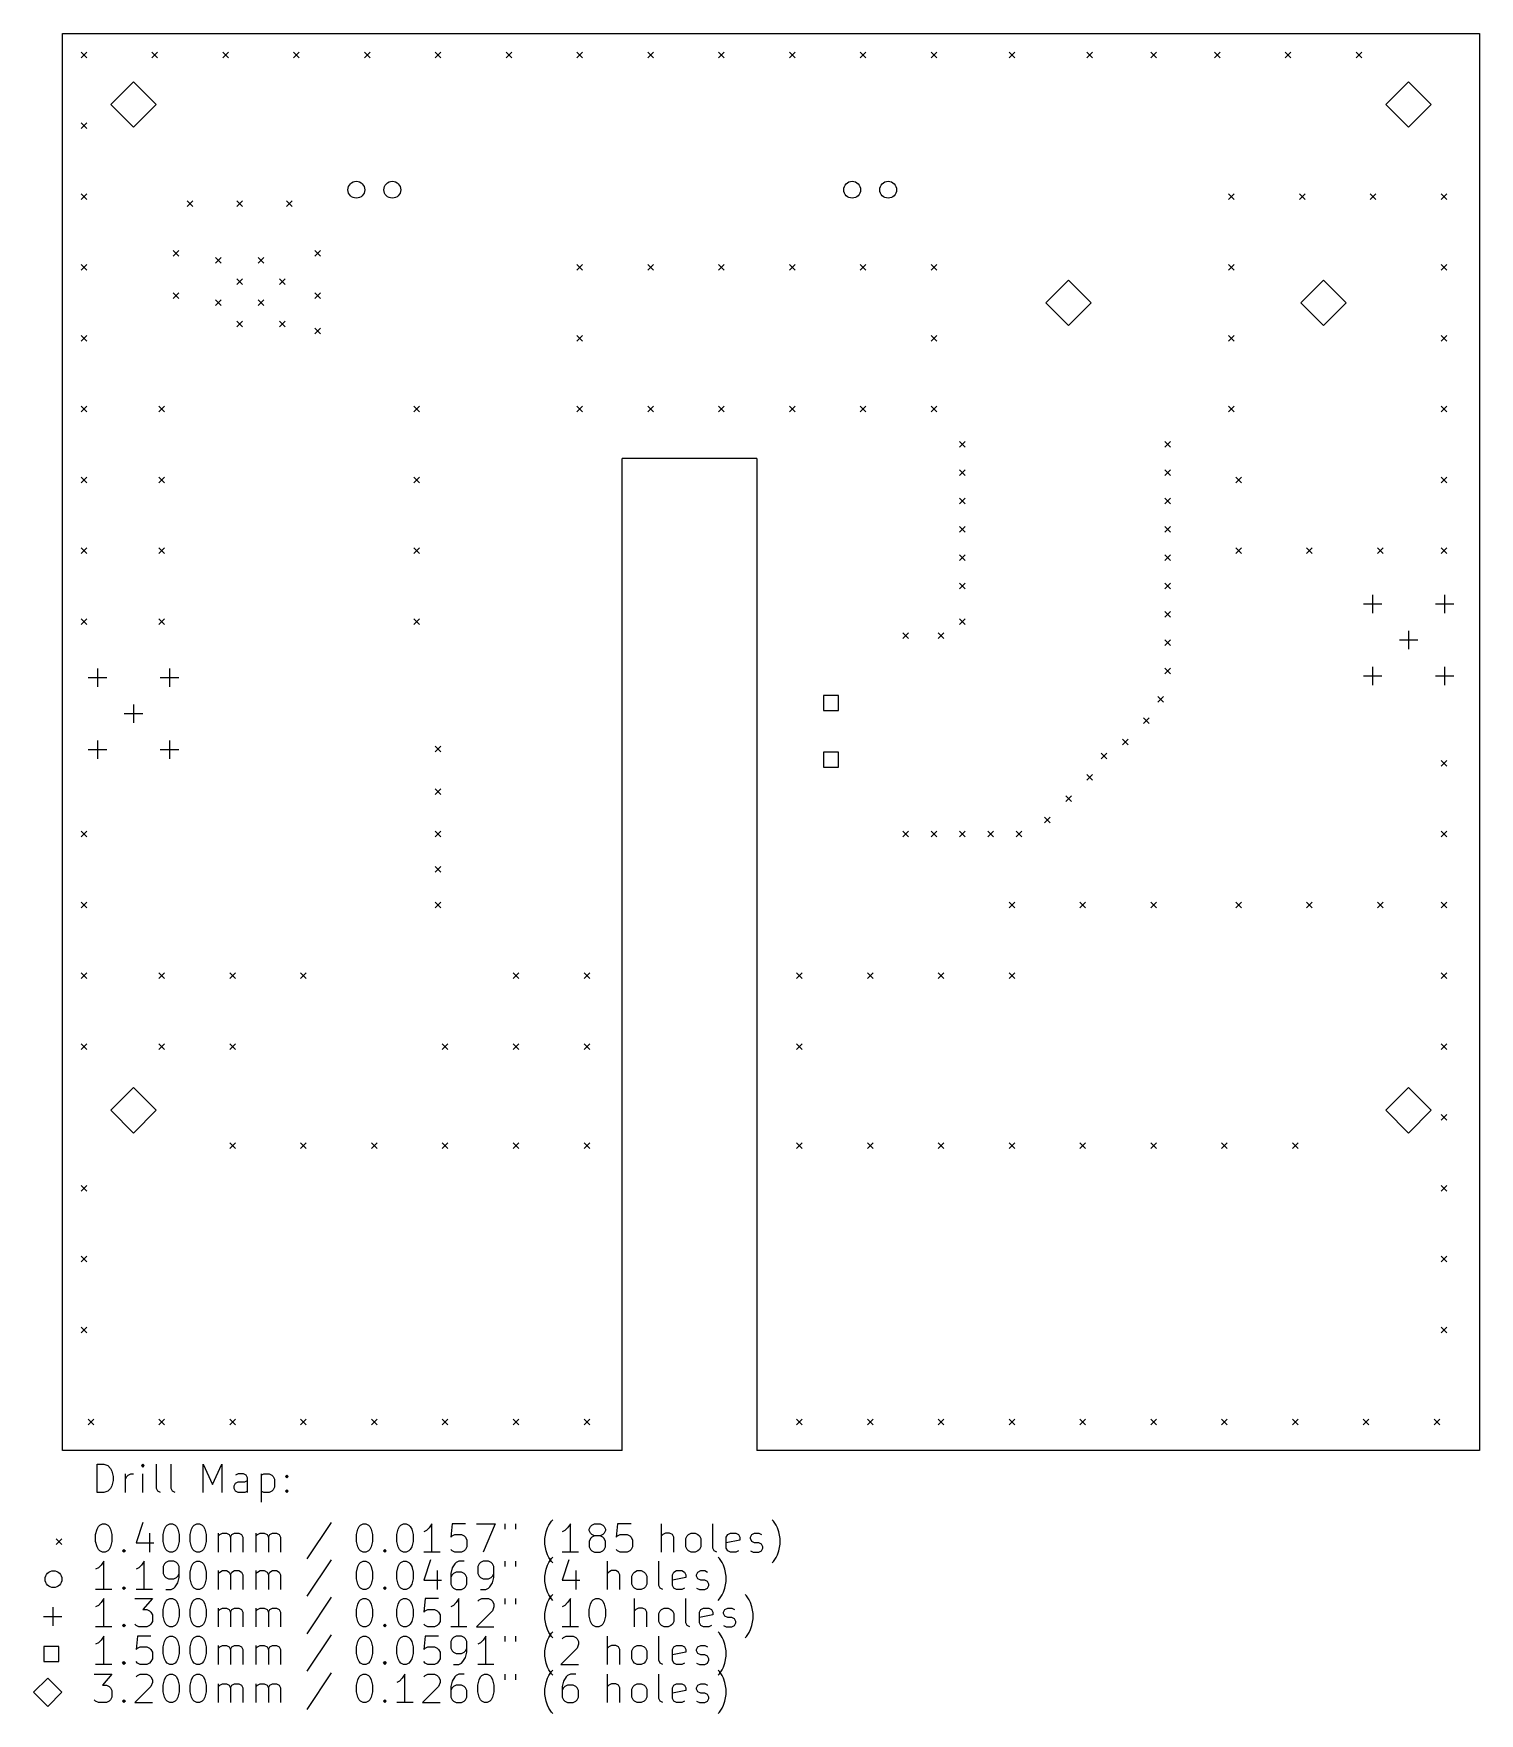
# Model space of a CAD drawing. Extents: x 78 to 180, y -149 to -30.
import ezdxf

# ---------------------------------------------------------------- set-up
doc = ezdxf.new("R2010")
doc.units = 0
doc.layers.add('BLACK', color=7, linetype='CONTINUOUS')

msp = doc.modelspace()

# ---------------------------------------------------------------- linework, layer by layer
at = {"layer": 'BLACK', "linetype": 'CONTINUOUS'}
for p, q in [((80, -130), (80, -30)), ((80, -30), (180, -30)), ((180, -30), (180, -130)), ((81.3, -31.3), (81.7, -31.7)), ((81.7, -31.3), (81.3, -31.7)), ((86.3, -31.3), (86.7, -31.7)), ((86.7, -31.3), (86.3, -31.7)), ((91.3, -31.3), (91.7, -31.7)), ((91.7, -31.3), (91.3, -31.7)), ((96.3, -31.3), (96.7, -31.7)), ((96.7, -31.3), (96.3, -31.7)), ((101.3, -31.3), (101.7, -31.7)), ((101.7, -31.3), (101.3, -31.7)), ((106.3, -31.3), (106.7, -31.7)), ((106.7, -31.3), (106.3, -31.7)), ((111.3, -31.3), (111.7, -31.7)), ((111.7, -31.3), (111.3, -31.7)), ((116.3, -31.3), (116.7, -31.7)), ((116.7, -31.3), (116.3, -31.7)), ((121.3, -31.3), (121.7, -31.7)), ((121.7, -31.3), (121.3, -31.7)), ((126.3, -31.3), (126.7, -31.7)), ((126.7, -31.3), (126.3, -31.7)), ((131.3, -31.3), (131.7, -31.7)), ((131.7, -31.3), (131.3, -31.7)), ((136.3, -31.3), (136.7, -31.7)), ((136.7, -31.3), (136.3, -31.7)), ((141.3, -31.3), (141.7, -31.7)), ((141.7, -31.3), (141.3, -31.7)), ((146.8, -31.3), (147.2, -31.7)), ((147.2, -31.3), (146.8, -31.7)), ((152.3, -31.3), (152.7, -31.7)), ((152.7, -31.3), (152.3, -31.7)), ((156.8, -31.3), (157.2, -31.7)), ((157.2, -31.3), (156.8, -31.7)), ((161.3, -31.3), (161.7, -31.7)), ((161.7, -31.3), (161.3, -31.7)), ((166.3, -31.3), (166.7, -31.7)), ((166.7, -31.3), (166.3, -31.7)), ((171.3, -31.3), (171.7, -31.7)), ((171.7, -31.3), (171.3, -31.7)), ((85, -33.4), (83.4, -35)), ((86.6, -35), (85, -33.4)), ((175, -33.4), (173.4, -35)), ((176.6, -35), (175, -33.4)), ((83.4, -35), (85, -36.6)), ((85, -36.6), (86.6, -35)), ((173.4, -35), (175, -36.6)), ((175, -36.6), (176.6, -35)), ((81.3, -36.3), (81.7, -36.7)), ((81.7, -36.3), (81.3, -36.7)), ((81.3, -41.3), (81.7, -41.7)), ((81.7, -41.3), (81.3, -41.7)), ((162.3, -41.3), (162.7, -41.7)), ((162.7, -41.3), (162.3, -41.7)), ((167.3, -41.3), (167.7, -41.7)), ((167.7, -41.3), (167.3, -41.7)), ((172.3, -41.3), (172.7, -41.7)), ((172.7, -41.3), (172.3, -41.7)), ((177.3, -41.3), (177.7, -41.7)), ((177.7, -41.3), (177.3, -41.7)), ((88.8, -41.8), (89.2, -42.2)), ((89.2, -41.8), (88.8, -42.2)), ((92.3, -41.8), (92.7, -42.2)), ((92.7, -41.8), (92.3, -42.2)), ((95.8, -41.8), (96.2, -42.2)), ((96.2, -41.8), (95.8, -42.2)), ((87.8, -45.3), (88.2, -45.7)), ((88.2, -45.3), (87.8, -45.7)), ((90.8, -45.8), (91.2, -46.2)), ((91.2, -45.8), (90.8, -46.2)), ((93.8, -45.8), (94.2, -46.2)), ((94.2, -45.8), (93.8, -46.2)), ((97.8, -45.3), (98.2, -45.7)), ((98.2, -45.3), (97.8, -45.7)), ((81.3, -46.3), (81.7, -46.7)), ((81.7, -46.3), (81.3, -46.7)), ((92.3, -47.3), (92.7, -47.7)), ((92.7, -47.3), (92.3, -47.7)), ((95.3, -47.3), (95.7, -47.7)), ((95.7, -47.3), (95.3, -47.7)), ((116.3, -46.3), (116.7, -46.7)), ((116.7, -46.3), (116.3, -46.7)), ((121.3, -46.3), (121.7, -46.7)), ((121.7, -46.3), (121.3, -46.7)), ((126.3, -46.3), (126.7, -46.7)), ((126.7, -46.3), (126.3, -46.7)), ((131.3, -46.3), (131.7, -46.7)), ((131.7, -46.3), (131.3, -46.7)), ((136.3, -46.3), (136.7, -46.7)), ((136.7, -46.3), (136.3, -46.7)), ((141.3, -46.3), (141.7, -46.7)), ((141.7, -46.3), (141.3, -46.7)), ((151, -47.4), (149.4, -49)), ((152.6, -49), (151, -47.4)), ((162.3, -46.3), (162.7, -46.7)), ((162.7, -46.3), (162.3, -46.7)), ((169, -47.4), (167.4, -49)), ((170.6, -49), (169, -47.4)), ((177.3, -46.3), (177.7, -46.7)), ((177.7, -46.3), (177.3, -46.7)), ((87.8, -48.3), (88.2, -48.7)), ((88.2, -48.3), (87.8, -48.7)), ((97.8, -48.3), (98.2, -48.7)), ((98.2, -48.3), (97.8, -48.7)), ((90.8, -48.8), (91.2, -49.2)), ((91.2, -48.8), (90.8, -49.2)), ((93.8, -48.8), (94.2, -49.2)), ((94.2, -48.8), (93.8, -49.2)), ((149.4, -49), (151, -50.6)), ((151, -50.6), (152.6, -49)), ((167.4, -49), (169, -50.6)), ((169, -50.6), (170.6, -49)), ((92.3, -50.3), (92.7, -50.7)), ((92.7, -50.3), (92.3, -50.7)), ((95.3, -50.3), (95.7, -50.7)), ((95.7, -50.3), (95.3, -50.7)), ((97.8, -50.8), (98.2, -51.2)), ((98.2, -50.8), (97.8, -51.2)), ((81.3, -51.3), (81.7, -51.7)), ((81.7, -51.3), (81.3, -51.7)), ((116.3, -51.3), (116.7, -51.7)), ((116.7, -51.3), (116.3, -51.7)), ((141.3, -51.3), (141.7, -51.7)), ((141.7, -51.3), (141.3, -51.7)), ((162.3, -51.3), (162.7, -51.7)), ((162.7, -51.3), (162.3, -51.7)), ((177.3, -51.3), (177.7, -51.7)), ((177.7, -51.3), (177.3, -51.7)), ((81.3, -56.3), (81.7, -56.7)), ((81.7, -56.3), (81.3, -56.7)), ((86.8, -56.3), (87.2, -56.7)), ((87.2, -56.3), (86.8, -56.7)), ((104.8, -56.3), (105.2, -56.7)), ((105.2, -56.3), (104.8, -56.7)), ((116.3, -56.3), (116.7, -56.7)), ((116.7, -56.3), (116.3, -56.7)), ((121.3, -56.3), (121.7, -56.7)), ((121.7, -56.3), (121.3, -56.7)), ((126.3, -56.3), (126.7, -56.7)), ((126.7, -56.3), (126.3, -56.7)), ((131.3, -56.3), (131.7, -56.7)), ((131.7, -56.3), (131.3, -56.7)), ((136.3, -56.3), (136.7, -56.7)), ((136.7, -56.3), (136.3, -56.7)), ((141.3, -56.3), (141.7, -56.7)), ((141.7, -56.3), (141.3, -56.7)), ((162.3, -56.3), (162.7, -56.7)), ((162.7, -56.3), (162.3, -56.7)), ((177.3, -56.3), (177.7, -56.7)), ((177.7, -56.3), (177.3, -56.7)), ((143.3, -58.8), (143.7, -59.2)), ((143.7, -58.8), (143.3, -59.2)), ((157.8, -58.8), (158.2, -59.2)), ((158.2, -58.8), (157.8, -59.2)), ((119.5, -130), (119.5, -60)), ((129, -60), (119.5, -60)), ((129, -60), (129, -130)), ((81.3, -61.3), (81.7, -61.7)), ((81.7, -61.3), (81.3, -61.7)), ((86.8, -61.3), (87.2, -61.7)), ((87.2, -61.3), (86.8, -61.7)), ((104.8, -61.3), (105.2, -61.7)), ((105.2, -61.3), (104.8, -61.7)), ((143.3, -60.8), (143.7, -61.2)), ((143.7, -60.8), (143.3, -61.2)), ((157.8, -60.8), (158.2, -61.2)), ((158.2, -60.8), (157.8, -61.2)), ((162.8, -61.3), (163.2, -61.7)), ((163.2, -61.3), (162.8, -61.7)), ((177.3, -61.3), (177.7, -61.7)), ((177.7, -61.3), (177.3, -61.7)), ((143.3, -62.8), (143.7, -63.2)), ((143.7, -62.8), (143.3, -63.2)), ((157.8, -62.8), (158.2, -63.2)), ((158.2, -62.8), (157.8, -63.2)), ((143.3, -64.8), (143.7, -65.2)), ((143.7, -64.8), (143.3, -65.2)), ((157.8, -64.8), (158.2, -65.2)), ((158.2, -64.8), (157.8, -65.2)), ((81.3, -66.3), (81.7, -66.7)), ((81.7, -66.3), (81.3, -66.7)), ((86.8, -66.3), (87.2, -66.7)), ((87.2, -66.3), (86.8, -66.7)), ((104.8, -66.3), (105.2, -66.7)), ((105.2, -66.3), (104.8, -66.7)), ((162.8, -66.3), (163.2, -66.7)), ((163.2, -66.3), (162.8, -66.7)), ((167.8, -66.3), (168.2, -66.7)), ((168.2, -66.3), (167.8, -66.7)), ((172.8, -66.3), (173.2, -66.7)), ((173.2, -66.3), (172.8, -66.7)), ((177.3, -66.3), (177.7, -66.7)), ((177.7, -66.3), (177.3, -66.7)), ((143.3, -66.8), (143.7, -67.2)), ((143.7, -66.8), (143.3, -67.2)), ((157.8, -66.8), (158.2, -67.2)), ((158.2, -66.8), (157.8, -67.2)), ((143.3, -68.8), (143.7, -69.2)), ((143.7, -68.8), (143.3, -69.2)), ((157.8, -68.8), (158.2, -69.2)), ((158.2, -68.8), (157.8, -69.2)), ((172.46, -69.6098), (172.46, -70.9102)), ((177.54, -69.6098), (177.54, -70.9102)), ((157.8, -70.8), (158.2, -71.2)), ((158.2, -70.8), (157.8, -71.2)), ((171.81, -70.26), (173.11, -70.26)), ((176.89, -70.26), (178.19, -70.26)), ((81.3, -71.3), (81.7, -71.7)), ((81.7, -71.3), (81.3, -71.7)), ((86.8, -71.3), (87.2, -71.7)), ((87.2, -71.3), (86.8, -71.7)), ((104.8, -71.3), (105.2, -71.7)), ((105.2, -71.3), (104.8, -71.7)), ((139.3, -72.3), (139.7, -72.7)), ((139.7, -72.3), (139.3, -72.7)), ((141.8, -72.3), (142.2, -72.7)), ((142.2, -72.3), (141.8, -72.7)), ((143.3, -71.3), (143.7, -71.7)), ((143.7, -71.3), (143.3, -71.7)), ((175, -72.1498), (175, -73.4502)), ((157.8, -72.8), (158.2, -73.2)), ((158.2, -72.8), (157.8, -73.2)), ((174.35, -72.8), (175.65, -72.8)), ((172.46, -74.6898), (172.46, -75.9902)), ((177.54, -74.6898), (177.54, -75.9902)), ((81.8098, -75.46), (83.1102, -75.46)), ((82.46, -74.8098), (82.46, -76.1102)), ((86.8898, -75.46), (88.1902, -75.46)), ((87.54, -74.8098), (87.54, -76.1102)), ((157.8, -74.8), (158.2, -75.2)), ((158.2, -74.8), (157.8, -75.2)), ((171.81, -75.34), (173.11, -75.34)), ((176.89, -75.34), (178.19, -75.34)), ((134.763, -76.7197), (133.702, -76.7197)), ((133.702, -76.7197), (133.702, -77.7803)), ((134.763, -77.7803), (134.763, -76.7197)), ((157.3, -76.8), (157.7, -77.2)), ((157.7, -76.8), (157.3, -77.2)), ((84.3498, -78), (85.6502, -78)), ((85, -77.3498), (85, -78.6502)), ((133.702, -77.7803), (134.763, -77.7803)), ((156.3, -78.3), (156.7, -78.7)), ((156.7, -78.3), (156.3, -78.7)), ((81.8098, -80.54), (83.1102, -80.54)), ((82.46, -79.8898), (82.46, -81.1902)), ((86.8898, -80.54), (88.1902, -80.54)), ((87.54, -79.8898), (87.54, -81.1902)), ((106.3, -80.3), (106.7, -80.7)), ((106.7, -80.3), (106.3, -80.7)), ((154.8, -79.8), (155.2, -80.2)), ((155.2, -79.8), (154.8, -80.2)), ((134.763, -80.7197), (133.702, -80.7197)), ((133.702, -80.7197), (133.702, -81.7803)), ((133.702, -81.7803), (134.763, -81.7803)), ((134.763, -81.7803), (134.763, -80.7197)), ((153.3, -80.8), (153.7, -81.2)), ((153.7, -80.8), (153.3, -81.2)), ((177.3, -81.3), (177.7, -81.7)), ((177.7, -81.3), (177.3, -81.7)), ((152.3, -82.3), (152.7, -82.7)), ((152.7, -82.3), (152.3, -82.7)), ((106.3, -83.3), (106.7, -83.7)), ((106.7, -83.3), (106.3, -83.7)), ((150.8, -83.8), (151.2, -84.2)), ((151.2, -83.8), (150.8, -84.2)), ((149.3, -85.3), (149.7, -85.7)), ((149.7, -85.3), (149.3, -85.7)), ((81.3, -86.3), (81.7, -86.7)), ((81.7, -86.3), (81.3, -86.7)), ((106.3, -86.3), (106.7, -86.7)), ((106.7, -86.3), (106.3, -86.7)), ((139.3, -86.3), (139.7, -86.7)), ((139.7, -86.3), (139.3, -86.7)), ((141.3, -86.3), (141.7, -86.7)), ((141.7, -86.3), (141.3, -86.7)), ((143.3, -86.3), (143.7, -86.7)), ((143.7, -86.3), (143.3, -86.7)), ((145.3, -86.3), (145.7, -86.7)), ((145.7, -86.3), (145.3, -86.7)), ((147.3, -86.3), (147.7, -86.7)), ((147.7, -86.3), (147.3, -86.7)), ((177.3, -86.3), (177.7, -86.7)), ((177.7, -86.3), (177.3, -86.7)), ((106.3, -88.8), (106.7, -89.2)), ((106.7, -88.8), (106.3, -89.2)), ((81.3, -91.3), (81.7, -91.7)), ((81.7, -91.3), (81.3, -91.7)), ((106.3, -91.3), (106.7, -91.7)), ((106.7, -91.3), (106.3, -91.7)), ((146.8, -91.3), (147.2, -91.7)), ((147.2, -91.3), (146.8, -91.7)), ((151.8, -91.3), (152.2, -91.7)), ((152.2, -91.3), (151.8, -91.7)), ((156.8, -91.3), (157.2, -91.7)), ((157.2, -91.3), (156.8, -91.7)), ((162.8, -91.3), (163.2, -91.7)), ((163.2, -91.3), (162.8, -91.7)), ((167.8, -91.3), (168.2, -91.7)), ((168.2, -91.3), (167.8, -91.7)), ((172.8, -91.3), (173.2, -91.7)), ((173.2, -91.3), (172.8, -91.7)), ((177.3, -91.3), (177.7, -91.7)), ((177.7, -91.3), (177.3, -91.7)), ((81.3, -96.3), (81.7, -96.7)), ((81.7, -96.3), (81.3, -96.7)), ((86.8, -96.3), (87.2, -96.7)), ((87.2, -96.3), (86.8, -96.7)), ((91.8, -96.3), (92.2, -96.7)), ((92.2, -96.3), (91.8, -96.7)), ((96.8, -96.3), (97.2, -96.7)), ((97.2, -96.3), (96.8, -96.7)), ((111.8, -96.3), (112.2, -96.7)), ((112.2, -96.3), (111.8, -96.7)), ((116.8, -96.3), (117.2, -96.7)), ((117.2, -96.3), (116.8, -96.7)), ((131.8, -96.3), (132.2, -96.7)), ((132.2, -96.3), (131.8, -96.7)), ((136.8, -96.3), (137.2, -96.7)), ((137.2, -96.3), (136.8, -96.7)), ((141.8, -96.3), (142.2, -96.7)), ((142.2, -96.3), (141.8, -96.7)), ((146.8, -96.3), (147.2, -96.7)), ((147.2, -96.3), (146.8, -96.7)), ((177.3, -96.3), (177.7, -96.7)), ((177.7, -96.3), (177.3, -96.7)), ((81.3, -101.3), (81.7, -101.7)), ((81.7, -101.3), (81.3, -101.7)), ((86.8, -101.3), (87.2, -101.7)), ((87.2, -101.3), (86.8, -101.7)), ((91.8, -101.3), (92.2, -101.7)), ((92.2, -101.3), (91.8, -101.7)), ((106.8, -101.3), (107.2, -101.7)), ((107.2, -101.3), (106.8, -101.7)), ((111.8, -101.3), (112.2, -101.7)), ((112.2, -101.3), (111.8, -101.7)), ((116.8, -101.3), (117.2, -101.7)), ((117.2, -101.3), (116.8, -101.7)), ((131.8, -101.3), (132.2, -101.7)), ((132.2, -101.3), (131.8, -101.7)), ((177.3, -101.3), (177.7, -101.7)), ((177.7, -101.3), (177.3, -101.7)), ((85, -104.4), (83.4, -106)), ((86.6, -106), (85, -104.4)), ((175, -104.4), (173.4, -106)), ((176.6, -106), (175, -104.4)), ((83.4, -106), (85, -107.6)), ((85, -107.6), (86.6, -106)), ((173.4, -106), (175, -107.6)), ((175, -107.6), (176.6, -106)), ((177.3, -106.3), (177.7, -106.7)), ((177.7, -106.3), (177.3, -106.7)), ((91.8, -108.3), (92.2, -108.7)), ((92.2, -108.3), (91.8, -108.7)), ((96.8, -108.3), (97.2, -108.7)), ((97.2, -108.3), (96.8, -108.7)), ((101.8, -108.3), (102.2, -108.7)), ((102.2, -108.3), (101.8, -108.7)), ((106.8, -108.3), (107.2, -108.7)), ((107.2, -108.3), (106.8, -108.7)), ((111.8, -108.3), (112.2, -108.7)), ((112.2, -108.3), (111.8, -108.7)), ((116.8, -108.3), (117.2, -108.7)), ((117.2, -108.3), (116.8, -108.7)), ((131.8, -108.3), (132.2, -108.7)), ((132.2, -108.3), (131.8, -108.7)), ((136.8, -108.3), (137.2, -108.7)), ((137.2, -108.3), (136.8, -108.7)), ((141.8, -108.3), (142.2, -108.7)), ((142.2, -108.3), (141.8, -108.7)), ((146.8, -108.3), (147.2, -108.7)), ((147.2, -108.3), (146.8, -108.7)), ((151.8, -108.3), (152.2, -108.7)), ((152.2, -108.3), (151.8, -108.7)), ((156.8, -108.3), (157.2, -108.7)), ((157.2, -108.3), (156.8, -108.7)), ((161.8, -108.3), (162.2, -108.7)), ((162.2, -108.3), (161.8, -108.7)), ((166.8, -108.3), (167.2, -108.7)), ((167.2, -108.3), (166.8, -108.7)), ((81.3, -111.3), (81.7, -111.7)), ((81.7, -111.3), (81.3, -111.7)), ((177.3, -111.3), (177.7, -111.7)), ((177.7, -111.3), (177.3, -111.7)), ((81.3, -116.3), (81.7, -116.7)), ((81.7, -116.3), (81.3, -116.7)), ((177.3, -116.3), (177.7, -116.7)), ((177.7, -116.3), (177.3, -116.7)), ((81.3, -121.3), (81.7, -121.7)), ((81.7, -121.3), (81.3, -121.7)), ((177.3, -121.3), (177.7, -121.7)), ((177.7, -121.3), (177.3, -121.7)), ((81.8, -127.8), (82.2, -128.2)), ((82.2, -127.8), (81.8, -128.2)), ((86.8, -127.8), (87.2, -128.2)), ((87.2, -127.8), (86.8, -128.2)), ((91.8, -127.8), (92.2, -128.2)), ((92.2, -127.8), (91.8, -128.2)), ((96.8, -127.8), (97.2, -128.2)), ((97.2, -127.8), (96.8, -128.2)), ((101.8, -127.8), (102.2, -128.2)), ((102.2, -127.8), (101.8, -128.2)), ((106.8, -127.8), (107.2, -128.2)), ((107.2, -127.8), (106.8, -128.2)), ((111.8, -127.8), (112.2, -128.2)), ((112.2, -127.8), (111.8, -128.2)), ((116.8, -127.8), (117.2, -128.2)), ((117.2, -127.8), (116.8, -128.2)), ((131.8, -127.8), (132.2, -128.2)), ((132.2, -127.8), (131.8, -128.2)), ((136.8, -127.8), (137.2, -128.2)), ((137.2, -127.8), (136.8, -128.2)), ((141.8, -127.8), (142.2, -128.2)), ((142.2, -127.8), (141.8, -128.2)), ((146.8, -127.8), (147.2, -128.2)), ((147.2, -127.8), (146.8, -128.2)), ((151.8, -127.8), (152.2, -128.2)), ((152.2, -127.8), (151.8, -128.2)), ((156.8, -127.8), (157.2, -128.2)), ((157.2, -127.8), (156.8, -128.2)), ((161.8, -127.8), (162.2, -128.2)), ((162.2, -127.8), (161.8, -128.2)), ((166.8, -127.8), (167.2, -128.2)), ((167.2, -127.8), (166.8, -128.2)), ((171.8, -127.8), (172.2, -128.2)), ((172.2, -127.8), (171.8, -128.2)), ((176.8, -127.8), (177.2, -128.2)), ((177.2, -127.8), (176.8, -128.2)), ((119.5, -130), (80, -130)), ((180, -130), (129, -130)), ((82.4262, -132.985), (82.4262, -130.985)), ((82.4262, -130.985), (82.9024, -130.985)), ((82.9024, -130.985), (83.1881, -131.08)), ((83.1881, -131.08), (83.3786, -131.27)), ((83.3786, -131.27), (83.4738, -131.461)), ((83.4738, -131.461), (83.569, -131.842)), ((85.6643, -130.985), (85.569, -131.08)), ((85.569, -131.08), (85.6643, -131.175)), ((85.7595, -131.08), (85.6643, -130.985)), ((85.6643, -130.985), (85.6643, -131.175)), ((85.6643, -131.175), (85.7595, -131.08)), ((86.6167, -132.699), (86.6167, -130.985)), ((87.6643, -132.699), (87.6643, -130.985)), ((89.9119, -132.985), (89.9119, -130.985)), ((89.9119, -130.985), (90.5786, -132.413)), ((90.5786, -132.413), (91.2452, -130.985)), ((91.2452, -130.985), (91.2452, -132.985)), ((83.3786, -132.699), (83.1881, -132.89)), ((83.4738, -132.509), (83.3786, -132.699)), ((83.569, -132.128), (83.4738, -132.509)), ((83.569, -131.842), (83.569, -132.128)), ((84.4262, -132.985), (84.4262, -131.651)), ((84.4262, -132.032), (84.5214, -131.842)), ((84.5214, -131.842), (84.6167, -131.747)), ((84.6167, -131.747), (84.8071, -131.651)), ((84.8071, -131.651), (84.9976, -131.651)), ((85.6643, -132.985), (85.6643, -131.651)), ((86.7119, -132.89), (86.6167, -132.699)), ((87.7595, -132.89), (87.6643, -132.699)), ((92.1024, -132.509), (92.1976, -132.318)), ((92.1024, -132.699), (92.1024, -132.509)), ((92.1976, -132.89), (92.1024, -132.699)), ((92.3881, -131.651), (92.1976, -131.747)), ((92.1976, -132.318), (92.3881, -132.223)), ((92.769, -131.651), (92.3881, -131.651)), ((92.3881, -132.223), (92.8643, -132.223)), ((92.9595, -131.747), (92.769, -131.651)), ((92.8643, -132.223), (93.0548, -132.128)), ((93.0548, -131.937), (92.9595, -131.747)), ((93.0548, -132.985), (93.0548, -131.937)), ((94.0071, -131.651), (94.0071, -133.651)), ((94.0071, -131.747), (94.1976, -131.651)), ((94.1976, -131.651), (94.5786, -131.651)), ((94.5786, -131.651), (94.769, -131.747)), ((94.769, -131.747), (94.8643, -131.842)), ((94.8643, -132.794), (94.769, -132.89)), ((94.8643, -131.842), (94.9595, -132.032)), ((94.9595, -132.604), (94.8643, -132.794)), ((94.9595, -132.032), (94.9595, -132.604)), ((95.7214, -131.842), (95.8167, -131.747)), ((95.8167, -131.937), (95.7214, -131.842)), ((95.7214, -132.89), (95.8167, -132.794)), ((95.8167, -131.747), (95.9119, -131.842)), ((95.8167, -131.747), (95.8167, -131.937)), ((95.9119, -131.842), (95.8167, -131.937)), ((95.8167, -132.794), (95.9119, -132.89)), ((95.8167, -132.794), (95.8167, -132.985)), ((82.9024, -132.985), (82.4262, -132.985)), ((83.1881, -132.89), (82.9024, -132.985)), ((86.9024, -132.985), (86.7119, -132.89)), ((87.95, -132.985), (87.7595, -132.89)), ((92.3881, -132.985), (92.1976, -132.89)), ((92.8643, -132.985), (92.3881, -132.985)), ((93.0548, -132.89), (92.8643, -132.985)), ((94.1976, -132.985), (94.0071, -132.89)), ((94.5786, -132.985), (94.1976, -132.985)), ((94.769, -132.89), (94.5786, -132.985)), ((95.8167, -132.985), (95.7214, -132.89)), ((95.9119, -132.89), (95.8167, -132.985)), ((85.6643, -135.09), (85.1881, -136.518)), ((98.9595, -135.09), (97.2452, -137.661)), ((114.312, -135.28), (114.502, -134.994)), ((114.502, -134.994), (114.598, -134.899)), ((130.179, -134.994), (130.083, -134.899)), ((130.369, -135.28), (130.179, -134.994)), ((79.55, -136.25), (79.95, -136.65)), ((79.95, -136.25), (79.55, -136.65)), ((82.331, -135.947), (82.4262, -135.566)), ((82.331, -136.423), (82.331, -135.947)), ((82.4262, -135.566), (82.5214, -135.375)), ((82.5214, -135.375), (82.6167, -135.28)), ((82.6167, -135.28), (82.8071, -135.185)), ((82.8071, -135.185), (82.9976, -135.185)), ((82.9976, -135.185), (83.1881, -135.28)), ((83.1881, -135.28), (83.2833, -135.375)), ((83.2833, -135.375), (83.3786, -135.566)), ((83.3786, -135.566), (83.4738, -135.947)), ((83.4738, -135.947), (83.4738, -136.423)), ((86.1405, -135.851), (86.1405, -137.185)), ((87.0929, -135.947), (87.1881, -135.566)), ((87.0929, -136.423), (87.0929, -135.947)), ((87.1881, -135.566), (87.2833, -135.375)), ((87.2833, -135.375), (87.3786, -135.28)), ((87.3786, -135.28), (87.569, -135.185)), ((87.569, -135.185), (87.7595, -135.185)), ((87.7595, -135.185), (87.95, -135.28)), ((87.95, -135.28), (88.0452, -135.375)), ((88.0452, -135.375), (88.1405, -135.566)), ((88.1405, -135.566), (88.2357, -135.947)), ((88.2357, -135.947), (88.2357, -136.423)), ((88.9976, -135.947), (89.0929, -135.566)), ((88.9976, -136.423), (88.9976, -135.947)), ((89.0929, -135.566), (89.1881, -135.375)), ((89.1881, -135.375), (89.2833, -135.28)), ((89.2833, -135.28), (89.4738, -135.185)), ((89.4738, -135.185), (89.6643, -135.185)), ((89.6643, -135.185), (89.8548, -135.28)), ((89.8548, -135.28), (89.95, -135.375)), ((89.95, -135.375), (90.0452, -135.566)), ((90.0452, -135.566), (90.1405, -135.947)), ((90.1405, -135.947), (90.1405, -136.423)), ((90.9976, -137.185), (90.9976, -135.851)), ((90.9976, -136.042), (91.0929, -135.947)), ((91.0929, -135.947), (91.2833, -135.851)), ((91.2833, -135.851), (91.569, -135.851)), ((91.569, -135.851), (91.7595, -135.947)), ((91.7595, -135.947), (91.8548, -136.137)), ((91.8548, -136.137), (91.95, -135.947)), ((91.8548, -136.137), (91.8548, -137.185)), ((91.95, -135.947), (92.1405, -135.851)), ((92.1405, -135.851), (92.4262, -135.851)), ((92.4262, -135.851), (92.6167, -135.947)), ((92.6167, -135.947), (92.7119, -136.137)), ((92.7119, -136.137), (92.7119, -137.185)), ((93.6643, -137.185), (93.6643, -135.851)), ((93.6643, -136.042), (93.7595, -135.947)), ((93.7595, -135.947), (93.95, -135.851)), ((93.95, -135.851), (94.2357, -135.851)), ((94.2357, -135.851), (94.4262, -135.947)), ((94.4262, -135.947), (94.5214, -136.137)), ((94.5214, -136.137), (94.6167, -135.947)), ((94.5214, -136.137), (94.5214, -137.185)), ((94.6167, -135.947), (94.8071, -135.851)), ((94.8071, -135.851), (95.0929, -135.851)), ((95.0929, -135.851), (95.2833, -135.947)), ((95.2833, -135.947), (95.3786, -136.137)), ((95.3786, -136.137), (95.3786, -137.185)), ((100.731, -135.947), (100.826, -135.566)), ((100.731, -136.423), (100.731, -135.947)), ((100.826, -135.566), (100.921, -135.375)), ((100.921, -135.375), (101.017, -135.28)), ((101.017, -135.28), (101.207, -135.185)), ((101.207, -135.185), (101.398, -135.185)), ((101.398, -135.185), (101.588, -135.28)), ((101.588, -135.28), (101.683, -135.375)), ((101.683, -135.375), (101.779, -135.566)), ((101.779, -135.566), (101.874, -135.947)), ((101.874, -135.947), (101.874, -136.423)), ((103.588, -135.947), (103.683, -135.566)), ((103.588, -136.423), (103.588, -135.947)), ((103.683, -135.566), (103.779, -135.375)), ((103.779, -135.375), (103.874, -135.28)), ((103.874, -135.28), (104.064, -135.185)), ((104.064, -135.185), (104.255, -135.185)), ((104.255, -135.185), (104.445, -135.28)), ((104.445, -135.28), (104.54, -135.375)), ((104.54, -135.375), (104.636, -135.566)), ((104.636, -135.566), (104.731, -135.947)), ((104.731, -135.947), (104.731, -136.423)), ((105.683, -135.661), (105.493, -135.756)), ((105.874, -135.47), (105.683, -135.661)), ((106.064, -135.185), (105.874, -135.47)), ((106.064, -137.185), (106.064, -135.185)), ((107.493, -135.185), (107.398, -136.137)), ((107.398, -136.137), (107.493, -136.042)), ((108.445, -135.185), (107.493, -135.185)), ((107.493, -136.042), (107.683, -135.947)), ((107.683, -135.947), (108.16, -135.947)), ((108.16, -135.947), (108.35, -136.042)), ((108.35, -136.042), (108.445, -136.137)), ((108.445, -136.137), (108.54, -136.328)), ((108.54, -136.328), (108.54, -136.804)), ((109.207, -135.185), (110.54, -135.185)), ((110.54, -135.185), (109.683, -137.185)), ((111.207, -135.185), (111.207, -135.566)), ((111.969, -135.185), (111.969, -135.566)), ((114.026, -136.232), (114.121, -135.756)), ((114.026, -136.613), (114.026, -136.232)), ((114.121, -135.756), (114.217, -135.47)), ((114.217, -135.47), (114.312, -135.28)), ((115.455, -135.661), (115.264, -135.756)), ((115.645, -135.47), (115.455, -135.661)), ((115.836, -135.185), (115.645, -135.47)), ((115.836, -137.185), (115.836, -135.185)), ((117.169, -135.566), (117.264, -135.375)), ((117.169, -135.661), (117.169, -135.566)), ((117.264, -135.851), (117.169, -135.661)), ((117.264, -136.232), (117.169, -136.423)), ((117.264, -135.375), (117.36, -135.28)), ((117.36, -135.947), (117.264, -135.851)), ((117.36, -136.137), (117.264, -136.232)), ((117.36, -135.28), (117.55, -135.185)), ((117.55, -136.042), (117.36, -135.947)), ((117.55, -136.042), (117.36, -136.137)), ((117.55, -135.185), (117.931, -135.185)), ((117.931, -136.042), (117.55, -136.042)), ((117.931, -135.185), (118.121, -135.28)), ((118.121, -135.947), (117.931, -136.042)), ((118.121, -136.137), (117.931, -136.042)), ((118.121, -135.28), (118.217, -135.375)), ((118.217, -135.851), (118.121, -135.947)), ((118.217, -136.232), (118.121, -136.137)), ((118.217, -135.375), (118.312, -135.566)), ((118.312, -135.661), (118.217, -135.851)), ((118.312, -136.423), (118.217, -136.232)), ((118.312, -135.566), (118.312, -135.661)), ((119.169, -135.185), (119.074, -136.137)), ((119.074, -136.137), (119.169, -136.042)), ((120.121, -135.185), (119.169, -135.185)), ((119.169, -136.042), (119.36, -135.947)), ((119.36, -135.947), (119.836, -135.947)), ((119.836, -135.947), (120.026, -136.042)), ((120.026, -136.042), (120.121, -136.137)), ((120.121, -136.137), (120.217, -136.328)), ((120.217, -136.328), (120.217, -136.804)), ((122.274, -137.185), (122.274, -135.185)), ((122.369, -135.947), (122.274, -136.042)), ((122.56, -135.851), (122.369, -135.947)), ((122.845, -135.851), (122.56, -135.851)), ((123.036, -135.947), (122.845, -135.851)), ((123.131, -136.137), (123.036, -135.947)), ((123.131, -137.185), (123.131, -136.137)), ((123.988, -136.232), (124.083, -136.042)), ((123.988, -136.804), (123.988, -136.232)), ((124.083, -136.042), (124.179, -135.947)), ((124.179, -135.947), (124.369, -135.851)), ((124.369, -135.851), (124.655, -135.851)), ((124.655, -135.851), (124.845, -135.947)), ((124.845, -135.947), (124.94, -136.042)), ((124.94, -136.042), (125.036, -136.232)), ((125.036, -136.232), (125.036, -136.804)), ((125.893, -136.899), (125.893, -135.185)), ((126.845, -136.137), (126.94, -135.947)), ((126.845, -136.899), (126.845, -136.137)), ((127.798, -136.328), (126.845, -136.518)), ((126.94, -135.947), (127.131, -135.851)), ((127.131, -135.851), (127.512, -135.851)), ((127.512, -135.851), (127.702, -135.947)), ((127.702, -135.947), (127.798, -136.137)), ((127.798, -136.137), (127.798, -136.328)), ((128.56, -136.137), (128.655, -135.947)), ((128.56, -136.232), (128.56, -136.137)), ((128.655, -136.423), (128.56, -136.232)), ((128.655, -135.947), (128.845, -135.851)), ((128.845, -135.851), (129.131, -135.851)), ((129.131, -135.851), (129.321, -135.947)), ((130.464, -135.47), (130.369, -135.28)), ((130.56, -135.756), (130.464, -135.47)), ((130.655, -136.232), (130.56, -135.756)), ((130.655, -136.613), (130.655, -136.232)), ((82.4262, -136.804), (82.331, -136.423)), ((82.5214, -136.994), (82.4262, -136.804)), ((82.6167, -137.09), (82.5214, -136.994)), ((82.8071, -137.185), (82.6167, -137.09)), ((82.9976, -137.185), (82.8071, -137.185)), ((83.1881, -137.09), (82.9976, -137.185)), ((83.2833, -136.994), (83.1881, -137.09)), ((83.3786, -136.804), (83.2833, -136.994)), ((83.4738, -136.423), (83.3786, -136.804)), ((84.2357, -137.09), (84.331, -136.994)), ((84.331, -137.185), (84.2357, -137.09)), ((84.331, -136.994), (84.4262, -137.09)), ((84.331, -136.994), (84.331, -137.185)), ((84.4262, -137.09), (84.331, -137.185)), ((85.1881, -136.518), (86.4262, -136.518)), ((87.1881, -136.804), (87.0929, -136.423)), ((87.2833, -136.994), (87.1881, -136.804)), ((87.3786, -137.09), (87.2833, -136.994)), ((87.569, -137.185), (87.3786, -137.09)), ((87.7595, -137.185), (87.569, -137.185)), ((87.95, -137.09), (87.7595, -137.185)), ((88.0452, -136.994), (87.95, -137.09)), ((88.1405, -136.804), (88.0452, -136.994)), ((88.2357, -136.423), (88.1405, -136.804)), ((89.0929, -136.804), (88.9976, -136.423)), ((89.1881, -136.994), (89.0929, -136.804)), ((89.2833, -137.09), (89.1881, -136.994)), ((89.4738, -137.185), (89.2833, -137.09)), ((89.6643, -137.185), (89.4738, -137.185)), ((89.8548, -137.09), (89.6643, -137.185)), ((89.95, -136.994), (89.8548, -137.09)), ((90.0452, -136.804), (89.95, -136.994)), ((90.1405, -136.423), (90.0452, -136.804)), ((100.826, -136.804), (100.731, -136.423)), ((100.921, -136.994), (100.826, -136.804)), ((101.017, -137.09), (100.921, -136.994)), ((101.207, -137.185), (101.017, -137.09)), ((101.398, -137.185), (101.207, -137.185)), ((101.588, -137.09), (101.398, -137.185)), ((101.683, -136.994), (101.588, -137.09)), ((101.779, -136.804), (101.683, -136.994)), ((101.874, -136.423), (101.779, -136.804)), ((102.636, -137.09), (102.731, -136.994)), ((102.731, -137.185), (102.636, -137.09)), ((102.731, -136.994), (102.826, -137.09)), ((102.731, -136.994), (102.731, -137.185)), ((102.826, -137.09), (102.731, -137.185)), ((103.683, -136.804), (103.588, -136.423)), ((103.779, -136.994), (103.683, -136.804)), ((103.874, -137.09), (103.779, -136.994)), ((104.064, -137.185), (103.874, -137.09)), ((104.255, -137.185), (104.064, -137.185)), ((104.445, -137.09), (104.255, -137.185)), ((104.54, -136.994), (104.445, -137.09)), ((104.636, -136.804), (104.54, -136.994)), ((104.731, -136.423), (104.636, -136.804)), ((106.636, -137.185), (105.493, -137.185)), ((107.493, -137.09), (107.398, -136.994)), ((107.683, -137.185), (107.493, -137.09)), ((108.16, -137.185), (107.683, -137.185)), ((108.35, -137.09), (108.16, -137.185)), ((108.445, -136.994), (108.35, -137.09)), ((108.54, -136.804), (108.445, -136.994)), ((114.121, -137.09), (114.026, -136.613)), ((114.217, -137.375), (114.121, -137.09)), ((114.312, -137.566), (114.217, -137.375)), ((116.407, -137.185), (115.264, -137.185)), ((117.169, -136.423), (117.169, -136.804)), ((117.169, -136.804), (117.264, -136.994)), ((117.264, -136.994), (117.36, -137.09)), ((117.36, -137.09), (117.55, -137.185)), ((117.55, -137.185), (117.931, -137.185)), ((117.931, -137.185), (118.121, -137.09)), ((118.121, -137.09), (118.217, -136.994)), ((118.217, -136.994), (118.312, -136.804)), ((118.312, -136.804), (118.312, -136.423)), ((119.169, -137.09), (119.074, -136.994)), ((119.36, -137.185), (119.169, -137.09)), ((119.836, -137.185), (119.36, -137.185)), ((120.026, -137.09), (119.836, -137.185)), ((120.121, -136.994), (120.026, -137.09)), ((120.217, -136.804), (120.121, -136.994)), ((124.083, -136.994), (123.988, -136.804)), ((124.179, -137.09), (124.083, -136.994)), ((124.369, -137.185), (124.179, -137.09)), ((124.655, -137.185), (124.369, -137.185)), ((124.845, -137.09), (124.655, -137.185)), ((124.94, -136.994), (124.845, -137.09)), ((125.036, -136.804), (124.94, -136.994)), ((125.988, -137.09), (125.893, -136.899)), ((126.179, -137.185), (125.988, -137.09)), ((126.94, -137.09), (126.845, -136.899)), ((127.131, -137.185), (126.94, -137.09)), ((127.512, -137.185), (127.131, -137.185)), ((127.702, -137.09), (127.512, -137.185)), ((128.56, -137.09), (128.75, -137.185)), ((128.845, -136.518), (128.655, -136.423)), ((128.75, -137.185), (129.131, -137.185)), ((129.131, -136.518), (128.845, -136.518)), ((129.321, -136.613), (129.131, -136.518)), ((129.131, -137.185), (129.321, -137.09)), ((129.417, -136.804), (129.321, -136.613)), ((129.321, -137.09), (129.417, -136.899)), ((129.417, -136.899), (129.417, -136.804)), ((130.369, -137.566), (130.464, -137.375)), ((130.464, -137.375), (130.56, -137.09)), ((130.56, -137.09), (130.655, -136.613)), ((82.5214, -138.301), (82.331, -138.396)), ((82.7119, -138.11), (82.5214, -138.301)), ((82.9024, -137.825), (82.7119, -138.11)), ((82.9024, -139.825), (82.9024, -137.825)), ((85.3786, -138.301), (85.1881, -138.396)), ((85.569, -138.11), (85.3786, -138.301)), ((85.7595, -137.825), (85.569, -138.11)), ((85.7595, -139.825), (85.7595, -137.825)), ((87.1881, -138.015), (87.0929, -138.206)), ((87.0929, -138.206), (87.0929, -138.682)), ((87.0929, -138.682), (87.1881, -138.872)), ((87.2833, -137.92), (87.1881, -138.015)), ((87.4738, -137.825), (87.2833, -137.92)), ((87.8548, -137.825), (87.4738, -137.825)), ((88.0452, -137.92), (87.8548, -137.825)), ((88.1405, -138.015), (88.0452, -137.92)), ((88.2357, -138.206), (88.1405, -138.015)), ((88.1405, -138.872), (88.2357, -138.682)), ((88.2357, -138.968), (88.2357, -138.206)), ((88.9976, -138.587), (89.0929, -138.206)), ((88.9976, -139.063), (88.9976, -138.587)), ((89.0929, -138.206), (89.1881, -138.015)), ((89.1881, -138.015), (89.2833, -137.92)), ((89.2833, -137.92), (89.4738, -137.825)), ((89.4738, -137.825), (89.6643, -137.825)), ((89.6643, -137.825), (89.8548, -137.92)), ((89.8548, -137.92), (89.95, -138.015)), ((89.95, -138.015), (90.0452, -138.206)), ((90.0452, -138.206), (90.1405, -138.587)), ((90.1405, -138.587), (90.1405, -139.063)), ((90.9976, -139.825), (90.9976, -138.491)), ((90.9976, -138.682), (91.0929, -138.587)), ((91.0929, -138.587), (91.2833, -138.491)), ((91.2833, -138.491), (91.569, -138.491)), ((91.569, -138.491), (91.7595, -138.587)), ((91.7595, -138.587), (91.8548, -138.777)), ((91.8548, -138.777), (91.95, -138.587)), ((91.95, -138.587), (92.1405, -138.491)), ((92.1405, -138.491), (92.4262, -138.491)), ((92.4262, -138.491), (92.6167, -138.587)), ((92.6167, -138.587), (92.7119, -138.777)), ((93.6643, -139.825), (93.6643, -138.491)), ((93.6643, -138.682), (93.7595, -138.587)), ((93.7595, -138.587), (93.95, -138.491)), ((93.95, -138.491), (94.2357, -138.491)), ((94.2357, -138.491), (94.4262, -138.587)), ((94.4262, -138.587), (94.5214, -138.777)), ((94.5214, -138.777), (94.6167, -138.587)), ((94.6167, -138.587), (94.8071, -138.491)), ((94.8071, -138.491), (95.0929, -138.491)), ((95.0929, -138.491), (95.2833, -138.587)), ((95.2833, -138.587), (95.3786, -138.777)), ((98.9595, -137.73), (97.2452, -140.301)), ((100.731, -138.587), (100.826, -138.206)), ((100.731, -139.063), (100.731, -138.587)), ((100.826, -138.206), (100.921, -138.015)), ((100.921, -138.015), (101.017, -137.92)), ((101.017, -137.92), (101.207, -137.825)), ((101.207, -137.825), (101.398, -137.825)), ((101.398, -137.825), (101.588, -137.92)), ((101.588, -137.92), (101.683, -138.015)), ((101.683, -138.015), (101.779, -138.206)), ((101.779, -138.206), (101.874, -138.587)), ((101.874, -138.587), (101.874, -139.063)), ((103.588, -138.587), (103.683, -138.206)), ((103.588, -139.063), (103.588, -138.587)), ((103.683, -138.206), (103.779, -138.015)), ((103.779, -138.015), (103.874, -137.92)), ((103.874, -137.92), (104.064, -137.825)), ((104.064, -137.825), (104.255, -137.825)), ((104.255, -137.825), (104.445, -137.92)), ((104.445, -137.92), (104.54, -138.015)), ((104.54, -138.015), (104.636, -138.206)), ((104.636, -138.206), (104.731, -138.587)), ((104.731, -138.587), (104.731, -139.063)), ((105.969, -137.73), (105.493, -139.158)), ((106.445, -138.491), (106.445, -139.825)), ((107.493, -138.301), (107.398, -138.682)), ((107.398, -138.682), (107.398, -139.444)), ((107.683, -138.015), (107.493, -138.301)), ((107.588, -138.682), (107.493, -138.777)), ((107.779, -138.587), (107.588, -138.682)), ((107.779, -137.92), (107.683, -138.015)), ((107.969, -137.825), (107.779, -137.92)), ((108.16, -138.587), (107.779, -138.587)), ((108.35, -137.825), (107.969, -137.825)), ((108.35, -138.682), (108.16, -138.587)), ((108.445, -138.777), (108.35, -138.682)), ((109.398, -138.015), (109.302, -138.206)), ((109.302, -138.206), (109.302, -138.682)), ((109.302, -138.682), (109.398, -138.872)), ((109.493, -137.92), (109.398, -138.015)), ((109.683, -137.825), (109.493, -137.92)), ((110.064, -137.825), (109.683, -137.825)), ((110.255, -137.92), (110.064, -137.825)), ((110.35, -138.015), (110.255, -137.92)), ((110.445, -138.206), (110.35, -138.015)), ((110.35, -138.872), (110.445, -138.682)), ((110.445, -138.968), (110.445, -138.206)), ((111.207, -137.825), (111.207, -138.206)), ((111.969, -137.825), (111.969, -138.206)), ((114.026, -138.872), (114.121, -138.396)), ((114.121, -138.396), (114.217, -138.11)), ((114.217, -138.11), (114.312, -137.92)), ((114.502, -137.851), (114.312, -137.566)), ((114.312, -137.92), (114.502, -137.634)), ((114.502, -137.634), (114.598, -137.539)), ((114.598, -137.947), (114.502, -137.851)), ((115.74, -137.73), (115.264, -139.158)), ((116.217, -138.491), (116.217, -139.825)), ((118.464, -139.825), (118.464, -137.825)), ((118.56, -138.587), (118.464, -138.682)), ((118.75, -138.491), (118.56, -138.587)), ((119.036, -138.491), (118.75, -138.491)), ((119.226, -138.587), (119.036, -138.491)), ((119.321, -138.777), (119.226, -138.587)), ((120.179, -138.872), (120.274, -138.682)), ((120.274, -138.682), (120.369, -138.587)), ((120.369, -138.587), (120.56, -138.491)), ((120.56, -138.491), (120.845, -138.491)), ((120.845, -138.491), (121.036, -138.587)), ((121.036, -138.587), (121.131, -138.682)), ((121.131, -138.682), (121.226, -138.872)), ((122.083, -139.539), (122.083, -137.825)), ((123.036, -138.777), (123.131, -138.587)), ((123.131, -138.587), (123.321, -138.491)), ((123.321, -138.491), (123.702, -138.491)), ((123.702, -138.491), (123.893, -138.587)), ((123.893, -138.587), (123.988, -138.777)), ((124.75, -138.777), (124.845, -138.587)), ((124.845, -138.587), (125.036, -138.491)), ((125.036, -138.491), (125.321, -138.491)), ((125.321, -138.491), (125.512, -138.587)), ((126.369, -137.634), (126.274, -137.539)), ((126.56, -137.92), (126.369, -137.634)), ((126.655, -138.11), (126.56, -137.92)), ((126.75, -138.396), (126.655, -138.11)), ((126.845, -138.872), (126.75, -138.396)), ((130.083, -137.947), (130.179, -137.851)), ((130.179, -137.851), (130.369, -137.566)), ((83.4738, -139.825), (82.331, -139.825)), ((84.2357, -139.73), (84.331, -139.634)), ((84.331, -139.825), (84.2357, -139.73)), ((84.331, -139.634), (84.4262, -139.73)), ((84.331, -139.634), (84.331, -139.825)), ((84.4262, -139.73), (84.331, -139.825)), ((86.331, -139.825), (85.1881, -139.825)), ((87.1881, -138.872), (87.2833, -138.968)), ((87.2833, -138.968), (87.4738, -139.063)), ((87.2833, -139.825), (87.6643, -139.825)), ((87.4738, -139.063), (87.8548, -139.063)), ((87.6643, -139.825), (87.8548, -139.73)), ((87.8548, -139.063), (88.0452, -138.968)), ((87.8548, -139.73), (87.95, -139.634)), ((87.95, -139.634), (88.1405, -139.349)), ((88.0452, -138.968), (88.1405, -138.872)), ((88.1405, -139.349), (88.2357, -138.968)), ((89.0929, -139.444), (88.9976, -139.063)), ((89.1881, -139.634), (89.0929, -139.444)), ((89.2833, -139.73), (89.1881, -139.634)), ((89.4738, -139.825), (89.2833, -139.73)), ((89.6643, -139.825), (89.4738, -139.825)), ((89.8548, -139.73), (89.6643, -139.825)), ((89.95, -139.634), (89.8548, -139.73)), ((90.0452, -139.444), (89.95, -139.634)), ((90.1405, -139.063), (90.0452, -139.444)), ((91.8548, -138.777), (91.8548, -139.825)), ((92.7119, -138.777), (92.7119, -139.825)), ((94.5214, -138.777), (94.5214, -139.825)), ((95.3786, -138.777), (95.3786, -139.825)), ((100.826, -139.444), (100.731, -139.063)), ((100.921, -139.634), (100.826, -139.444)), ((101.017, -139.73), (100.921, -139.634)), ((101.207, -139.825), (101.017, -139.73)), ((101.398, -139.825), (101.207, -139.825)), ((101.588, -139.73), (101.398, -139.825)), ((101.683, -139.634), (101.588, -139.73)), ((101.779, -139.444), (101.683, -139.634)), ((101.874, -139.063), (101.779, -139.444)), ((102.636, -139.73), (102.731, -139.634)), ((102.731, -139.825), (102.636, -139.73)), ((102.731, -139.634), (102.826, -139.73)), ((102.731, -139.634), (102.731, -139.825)), ((102.826, -139.73), (102.731, -139.825)), ((103.683, -139.444), (103.588, -139.063)), ((103.779, -139.634), (103.683, -139.444)), ((103.874, -139.73), (103.779, -139.634)), ((104.064, -139.825), (103.874, -139.73)), ((104.255, -139.825), (104.064, -139.825)), ((104.445, -139.73), (104.255, -139.825)), ((104.54, -139.634), (104.445, -139.73)), ((104.636, -139.444), (104.54, -139.634)), ((104.731, -139.063), (104.636, -139.444)), ((105.493, -139.158), (106.731, -139.158)), ((107.493, -138.777), (107.398, -138.968)), ((107.398, -139.444), (107.493, -139.634)), ((107.493, -139.634), (107.588, -139.73)), ((107.588, -139.73), (107.779, -139.825)), ((107.779, -139.825), (108.16, -139.825)), ((108.16, -139.825), (108.35, -139.73)), ((108.35, -139.73), (108.445, -139.634)), ((108.54, -138.968), (108.445, -138.777)), ((108.445, -139.634), (108.54, -139.444)), ((108.54, -139.444), (108.54, -138.968)), ((109.398, -138.872), (109.493, -138.968)), ((109.493, -138.968), (109.683, -139.063)), ((109.493, -139.825), (109.874, -139.825)), ((109.683, -139.063), (110.064, -139.063)), ((109.874, -139.825), (110.064, -139.73)), ((110.064, -139.063), (110.255, -138.968)), ((110.064, -139.73), (110.16, -139.634)), ((110.16, -139.634), (110.35, -139.349)), ((110.255, -138.968), (110.35, -138.872)), ((110.35, -139.349), (110.445, -138.968)), ((114.026, -139.253), (114.026, -138.872)), ((114.121, -139.73), (114.026, -139.253)), ((114.217, -140.015), (114.121, -139.73)), ((115.264, -139.158), (116.502, -139.158)), ((119.321, -139.825), (119.321, -138.777)), ((120.179, -139.444), (120.179, -138.872)), ((120.274, -139.634), (120.179, -139.444)), ((120.369, -139.73), (120.274, -139.634)), ((120.56, -139.825), (120.369, -139.73)), ((120.845, -139.825), (120.56, -139.825)), ((121.036, -139.73), (120.845, -139.825)), ((121.131, -139.634), (121.036, -139.73)), ((121.226, -139.444), (121.131, -139.634)), ((121.226, -138.872), (121.226, -139.444)), ((122.179, -139.73), (122.083, -139.539)), ((122.369, -139.825), (122.179, -139.73)), ((123.036, -139.539), (123.036, -138.777)), ((123.988, -138.968), (123.036, -139.158)), ((123.131, -139.73), (123.036, -139.539)), ((123.321, -139.825), (123.131, -139.73)), ((123.702, -139.825), (123.321, -139.825)), ((123.893, -139.73), (123.702, -139.825)), ((123.988, -138.777), (123.988, -138.968)), ((124.75, -138.872), (124.75, -138.777)), ((124.845, -139.063), (124.75, -138.872)), ((124.75, -139.73), (124.94, -139.825)), ((125.036, -139.158), (124.845, -139.063)), ((124.94, -139.825), (125.321, -139.825)), ((125.321, -139.158), (125.036, -139.158)), ((125.512, -139.253), (125.321, -139.158)), ((125.321, -139.825), (125.512, -139.73)), ((125.607, -139.444), (125.512, -139.253)), ((125.512, -139.73), (125.607, -139.539)), ((125.607, -139.539), (125.607, -139.444)), ((126.655, -140.015), (126.75, -139.73)), ((126.75, -139.73), (126.845, -139.253)), ((126.845, -139.253), (126.845, -138.872)), ((79.2998, -141.08), (79.2998, -142.38)), ((82.5214, -140.941), (82.331, -141.036)), ((82.7119, -140.75), (82.5214, -140.941)), ((82.9024, -140.465), (82.7119, -140.75)), ((82.9024, -142.465), (82.9024, -140.465)), ((85.0929, -140.465), (86.331, -140.465)), ((86.331, -140.465), (85.6643, -141.227)), ((87.0929, -141.227), (87.1881, -140.846)), ((87.1881, -140.846), (87.2833, -140.655)), ((87.2833, -140.655), (87.3786, -140.56)), ((87.3786, -140.56), (87.569, -140.465)), ((87.569, -140.465), (87.7595, -140.465)), ((87.7595, -140.465), (87.95, -140.56)), ((87.95, -140.56), (88.0452, -140.655)), ((88.0452, -140.655), (88.1405, -140.846)), ((88.1405, -140.846), (88.2357, -141.227)), ((88.9976, -141.227), (89.0929, -140.846)), ((89.0929, -140.846), (89.1881, -140.655)), ((89.1881, -140.655), (89.2833, -140.56)), ((89.2833, -140.56), (89.4738, -140.465)), ((89.4738, -140.465), (89.6643, -140.465)), ((89.6643, -140.465), (89.8548, -140.56)), ((89.8548, -140.56), (89.95, -140.655)), ((89.95, -140.655), (90.0452, -140.846)), ((90.0452, -140.846), (90.1405, -141.227)), ((98.9595, -140.37), (97.2452, -142.941)), ((100.731, -141.227), (100.826, -140.846)), ((100.826, -140.846), (100.921, -140.655)), ((100.921, -140.655), (101.017, -140.56)), ((101.017, -140.56), (101.207, -140.465)), ((101.207, -140.465), (101.398, -140.465)), ((101.398, -140.465), (101.588, -140.56)), ((101.588, -140.56), (101.683, -140.655)), ((101.683, -140.655), (101.779, -140.846)), ((101.779, -140.846), (101.874, -141.227)), ((103.588, -141.227), (103.683, -140.846)), ((103.683, -140.846), (103.779, -140.655)), ((103.779, -140.655), (103.874, -140.56)), ((103.874, -140.56), (104.064, -140.465)), ((104.064, -140.465), (104.255, -140.465)), ((104.255, -140.465), (104.445, -140.56)), ((104.445, -140.56), (104.54, -140.655)), ((104.54, -140.655), (104.636, -140.846)), ((104.636, -140.846), (104.731, -141.227)), ((105.588, -140.465), (105.493, -141.417)), ((106.54, -140.465), (105.588, -140.465)), ((107.588, -140.941), (107.398, -141.036)), ((107.779, -140.75), (107.588, -140.941)), ((107.969, -140.465), (107.779, -140.75)), ((107.969, -142.465), (107.969, -140.465)), ((109.302, -140.655), (109.398, -140.56)), ((109.398, -140.56), (109.588, -140.465)), ((109.588, -140.465), (110.064, -140.465)), ((110.064, -140.465), (110.255, -140.56)), ((110.255, -140.56), (110.35, -140.655)), ((110.35, -140.655), (110.445, -140.846)), ((110.445, -141.036), (110.35, -141.322)), ((110.445, -140.846), (110.445, -141.036)), ((111.207, -140.465), (111.207, -140.846)), ((111.969, -140.465), (111.969, -140.846)), ((114.026, -141.512), (114.121, -141.036)), ((114.121, -141.036), (114.217, -140.75)), ((114.312, -140.206), (114.217, -140.015)), ((114.217, -140.75), (114.312, -140.56)), ((114.502, -140.491), (114.312, -140.206)), ((114.312, -140.56), (114.502, -140.274)), ((114.502, -140.274), (114.598, -140.179)), ((114.598, -140.587), (114.502, -140.491)), ((115.455, -140.941), (115.264, -141.036)), ((115.645, -140.75), (115.455, -140.941)), ((115.836, -140.465), (115.645, -140.75)), ((115.836, -142.465), (115.836, -140.465)), ((117.169, -141.227), (117.264, -140.846)), ((117.264, -140.846), (117.36, -140.655)), ((117.36, -140.655), (117.455, -140.56)), ((117.455, -140.56), (117.645, -140.465)), ((117.645, -140.465), (117.836, -140.465)), ((117.836, -140.465), (118.026, -140.56)), ((118.026, -140.56), (118.121, -140.655)), ((118.121, -140.655), (118.217, -140.846)), ((118.217, -140.846), (118.312, -141.227)), ((120.369, -142.465), (120.369, -140.465)), ((123.988, -142.179), (123.988, -140.465)), ((126.274, -140.587), (126.369, -140.491)), ((126.369, -140.491), (126.56, -140.206)), ((126.56, -140.206), (126.655, -140.015)), ((128.274, -140.274), (128.179, -140.179)), ((128.464, -140.56), (128.274, -140.274)), ((128.56, -140.75), (128.464, -140.56)), ((128.655, -141.036), (128.56, -140.75)), ((128.75, -141.512), (128.655, -141.036)), ((78.6495, -141.73), (79.95, -141.73)), ((84.2357, -142.37), (84.331, -142.274)), ((84.331, -142.274), (84.4262, -142.37)), ((84.331, -142.274), (84.331, -142.465)), ((85.1881, -142.37), (85.0929, -142.274)), ((85.6643, -141.227), (85.95, -141.227)), ((85.95, -141.227), (86.1405, -141.322)), ((86.1405, -141.322), (86.2357, -141.417)), ((86.2357, -142.274), (86.1405, -142.37)), ((86.2357, -141.417), (86.331, -141.608)), ((86.331, -142.084), (86.2357, -142.274)), ((86.331, -141.608), (86.331, -142.084)), ((87.0929, -141.703), (87.0929, -141.227)), ((87.1881, -142.084), (87.0929, -141.703)), ((87.2833, -142.274), (87.1881, -142.084)), ((87.3786, -142.37), (87.2833, -142.274)), ((88.0452, -142.274), (87.95, -142.37)), ((88.1405, -142.084), (88.0452, -142.274)), ((88.2357, -141.703), (88.1405, -142.084)), ((88.2357, -141.227), (88.2357, -141.703)), ((88.9976, -141.703), (88.9976, -141.227)), ((89.0929, -142.084), (88.9976, -141.703)), ((89.1881, -142.274), (89.0929, -142.084)), ((89.2833, -142.37), (89.1881, -142.274)), ((89.95, -142.274), (89.8548, -142.37)), ((90.0452, -142.084), (89.95, -142.274)), ((90.1405, -141.703), (90.0452, -142.084)), ((90.1405, -141.227), (90.1405, -141.703)), ((90.9976, -142.465), (90.9976, -141.131)), ((90.9976, -141.322), (91.0929, -141.227)), ((91.0929, -141.227), (91.2833, -141.131)), ((91.2833, -141.131), (91.569, -141.131)), ((91.569, -141.131), (91.7595, -141.227)), ((91.7595, -141.227), (91.8548, -141.417)), ((91.8548, -141.417), (91.95, -141.227)), ((91.8548, -141.417), (91.8548, -142.465)), ((91.95, -141.227), (92.1405, -141.131)), ((92.1405, -141.131), (92.4262, -141.131)), ((92.4262, -141.131), (92.6167, -141.227)), ((92.6167, -141.227), (92.7119, -141.417)), ((92.7119, -141.417), (92.7119, -142.465)), ((93.6643, -142.465), (93.6643, -141.131)), ((93.6643, -141.322), (93.7595, -141.227)), ((93.7595, -141.227), (93.95, -141.131)), ((93.95, -141.131), (94.2357, -141.131)), ((94.2357, -141.131), (94.4262, -141.227)), ((94.4262, -141.227), (94.5214, -141.417)), ((94.5214, -141.417), (94.6167, -141.227)), ((94.5214, -141.417), (94.5214, -142.465)), ((94.6167, -141.227), (94.8071, -141.131)), ((94.8071, -141.131), (95.0929, -141.131)), ((95.0929, -141.131), (95.2833, -141.227)), ((95.2833, -141.227), (95.3786, -141.417)), ((95.3786, -141.417), (95.3786, -142.465)), ((100.731, -141.703), (100.731, -141.227)), ((100.826, -142.084), (100.731, -141.703)), ((100.921, -142.274), (100.826, -142.084)), ((101.017, -142.37), (100.921, -142.274)), ((101.683, -142.274), (101.588, -142.37)), ((101.779, -142.084), (101.683, -142.274)), ((101.874, -141.703), (101.779, -142.084)), ((101.874, -141.227), (101.874, -141.703)), ((102.636, -142.37), (102.731, -142.274)), ((102.731, -142.274), (102.826, -142.37)), ((102.731, -142.274), (102.731, -142.465)), ((103.588, -141.703), (103.588, -141.227)), ((103.683, -142.084), (103.588, -141.703)), ((103.779, -142.274), (103.683, -142.084)), ((103.874, -142.37), (103.779, -142.274)), ((104.54, -142.274), (104.445, -142.37)), ((104.636, -142.084), (104.54, -142.274)), ((104.731, -141.703), (104.636, -142.084)), ((104.731, -141.227), (104.731, -141.703)), ((105.493, -141.417), (105.588, -141.322)), ((105.588, -142.37), (105.493, -142.274)), ((105.588, -141.322), (105.779, -141.227)), ((105.779, -141.227), (106.255, -141.227)), ((106.255, -141.227), (106.445, -141.322)), ((106.445, -141.322), (106.54, -141.417)), ((106.54, -142.274), (106.445, -142.37)), ((106.54, -141.417), (106.636, -141.608)), ((106.636, -142.084), (106.54, -142.274)), ((106.636, -141.608), (106.636, -142.084)), ((110.35, -141.322), (109.207, -142.465)), ((114.026, -141.893), (114.026, -141.512)), ((114.121, -142.37), (114.026, -141.893)), ((117.169, -141.703), (117.169, -141.227)), ((117.264, -142.084), (117.169, -141.703)), ((117.36, -142.274), (117.264, -142.084)), ((117.455, -142.37), (117.36, -142.274)), ((118.121, -142.274), (118.026, -142.37)), ((118.217, -142.084), (118.121, -142.274)), ((118.312, -141.703), (118.217, -142.084)), ((118.312, -141.227), (118.312, -141.703)), ((120.464, -141.227), (120.369, -141.322)), ((120.655, -141.131), (120.464, -141.227)), ((120.94, -141.131), (120.655, -141.131)), ((121.131, -141.227), (120.94, -141.131)), ((121.226, -141.417), (121.131, -141.227)), ((121.226, -142.465), (121.226, -141.417)), ((122.083, -141.512), (122.179, -141.322)), ((122.083, -142.084), (122.083, -141.512)), ((122.179, -142.274), (122.083, -142.084)), ((122.179, -141.322), (122.274, -141.227)), ((122.274, -142.37), (122.179, -142.274)), ((122.274, -141.227), (122.464, -141.131)), ((122.464, -141.131), (122.75, -141.131)), ((122.75, -141.131), (122.94, -141.227)), ((122.94, -141.227), (123.036, -141.322)), ((123.036, -142.274), (122.94, -142.37)), ((123.036, -141.322), (123.131, -141.512)), ((123.131, -142.084), (123.036, -142.274)), ((123.131, -141.512), (123.131, -142.084)), ((124.083, -142.37), (123.988, -142.179)), ((124.94, -141.417), (125.036, -141.227)), ((124.94, -142.179), (124.94, -141.417)), ((125.893, -141.608), (124.94, -141.798)), ((125.036, -142.37), (124.94, -142.179)), ((125.036, -141.227), (125.226, -141.131)), ((125.226, -141.131), (125.607, -141.131)), ((125.607, -141.131), (125.798, -141.227)), ((125.798, -141.227), (125.893, -141.417)), ((125.893, -141.417), (125.893, -141.608)), ((126.655, -141.417), (126.75, -141.227)), ((126.655, -141.512), (126.655, -141.417)), ((126.75, -141.703), (126.655, -141.512)), ((126.75, -141.227), (126.94, -141.131)), ((126.94, -141.798), (126.75, -141.703)), ((126.94, -141.131), (127.226, -141.131)), ((127.226, -141.798), (126.94, -141.798)), ((127.226, -141.131), (127.417, -141.227)), ((127.417, -141.893), (127.226, -141.798)), ((127.512, -142.084), (127.417, -141.893)), ((127.417, -142.37), (127.512, -142.179)), ((127.512, -142.179), (127.512, -142.084)), ((128.655, -142.37), (128.75, -141.893)), ((128.75, -141.893), (128.75, -141.512)), ((83.4738, -142.465), (82.331, -142.465)), ((82.7119, -143.39), (82.5214, -143.581)), ((82.9024, -143.105), (82.7119, -143.39)), ((82.9024, -145.105), (82.9024, -143.105)), ((84.331, -142.465), (84.2357, -142.37)), ((84.4262, -142.37), (84.331, -142.465)), ((85.3786, -142.465), (85.1881, -142.37)), ((85.2833, -143.105), (85.1881, -144.057)), ((86.2357, -143.105), (85.2833, -143.105)), ((85.95, -142.465), (85.3786, -142.465)), ((86.1405, -142.37), (85.95, -142.465)), ((87.1881, -143.486), (87.2833, -143.295)), ((87.2833, -143.295), (87.3786, -143.2)), ((87.569, -142.465), (87.3786, -142.37)), ((87.3786, -143.2), (87.569, -143.105)), ((87.7595, -142.465), (87.569, -142.465)), ((87.569, -143.105), (87.7595, -143.105)), ((87.95, -142.37), (87.7595, -142.465)), ((87.7595, -143.105), (87.95, -143.2)), ((87.95, -143.2), (88.0452, -143.295)), ((88.0452, -143.295), (88.1405, -143.486)), ((89.0929, -143.486), (89.1881, -143.295)), ((89.1881, -143.295), (89.2833, -143.2)), ((89.4738, -142.465), (89.2833, -142.37)), ((89.2833, -143.2), (89.4738, -143.105)), ((89.6643, -142.465), (89.4738, -142.465)), ((89.4738, -143.105), (89.6643, -143.105)), ((89.8548, -142.37), (89.6643, -142.465)), ((89.6643, -143.105), (89.8548, -143.2)), ((89.8548, -143.2), (89.95, -143.295)), ((89.95, -143.295), (90.0452, -143.486)), ((98.9595, -143.01), (97.2452, -145.581)), ((100.826, -143.486), (100.921, -143.295)), ((100.921, -143.295), (101.017, -143.2)), ((101.207, -142.465), (101.017, -142.37)), ((101.017, -143.2), (101.207, -143.105)), ((101.398, -142.465), (101.207, -142.465)), ((101.207, -143.105), (101.398, -143.105)), ((101.588, -142.37), (101.398, -142.465)), ((101.398, -143.105), (101.588, -143.2)), ((101.588, -143.2), (101.683, -143.295)), ((101.683, -143.295), (101.779, -143.486)), ((102.731, -142.465), (102.636, -142.37)), ((102.826, -142.37), (102.731, -142.465)), ((103.683, -143.486), (103.779, -143.295)), ((103.779, -143.295), (103.874, -143.2)), ((104.064, -142.465), (103.874, -142.37)), ((103.874, -143.2), (104.064, -143.105)), ((104.255, -142.465), (104.064, -142.465)), ((104.064, -143.105), (104.255, -143.105)), ((104.445, -142.37), (104.255, -142.465)), ((104.255, -143.105), (104.445, -143.2)), ((104.445, -143.2), (104.54, -143.295)), ((104.54, -143.295), (104.636, -143.486)), ((105.588, -143.105), (105.493, -144.057)), ((105.779, -142.465), (105.588, -142.37)), ((106.54, -143.105), (105.588, -143.105)), ((106.255, -142.465), (105.779, -142.465)), ((106.445, -142.37), (106.255, -142.465)), ((108.54, -142.465), (107.398, -142.465)), ((107.493, -143.295), (107.398, -143.486)), ((107.588, -143.2), (107.493, -143.295)), ((107.779, -143.105), (107.588, -143.2)), ((108.16, -143.105), (107.779, -143.105)), ((108.35, -143.2), (108.16, -143.105)), ((108.445, -143.295), (108.35, -143.2)), ((108.54, -143.486), (108.445, -143.295)), ((109.207, -142.465), (110.445, -142.465)), ((109.683, -143.39), (109.493, -143.581)), ((109.874, -143.105), (109.683, -143.39)), ((109.874, -145.105), (109.874, -143.105)), ((111.207, -143.105), (111.207, -143.486)), ((111.969, -143.105), (111.969, -143.486)), ((114.217, -142.655), (114.121, -142.37)), ((114.121, -143.676), (114.217, -143.39)), ((114.312, -142.846), (114.217, -142.655)), ((114.217, -143.39), (114.312, -143.2)), ((114.502, -143.131), (114.312, -142.846)), ((114.312, -143.2), (114.502, -142.914)), ((114.502, -142.914), (114.598, -142.819)), ((114.598, -143.227), (114.502, -143.131)), ((116.407, -142.465), (115.264, -142.465)), ((115.264, -143.295), (115.36, -143.2)), ((115.36, -143.2), (115.55, -143.105)), ((115.55, -143.105), (116.026, -143.105)), ((116.026, -143.105), (116.217, -143.2)), ((116.217, -143.2), (116.312, -143.295)), ((116.312, -143.295), (116.407, -143.486)), ((117.645, -142.465), (117.455, -142.37)), ((117.836, -142.465), (117.645, -142.465)), ((118.026, -142.37), (117.836, -142.465)), ((118.464, -145.105), (118.464, -143.105)), ((122.083, -144.819), (122.083, -143.105)), ((122.464, -142.465), (122.274, -142.37)), ((122.75, -142.465), (122.464, -142.465)), ((122.94, -142.37), (122.75, -142.465)), ((124.274, -142.465), (124.083, -142.37)), ((125.226, -142.465), (125.036, -142.37)), ((125.607, -142.465), (125.226, -142.465)), ((125.798, -142.37), (125.607, -142.465)), ((126.369, -142.914), (126.274, -142.819)), ((126.56, -143.2), (126.369, -142.914)), ((126.655, -143.39), (126.56, -143.2)), ((126.655, -142.37), (126.845, -142.465)), ((126.75, -143.676), (126.655, -143.39)), ((126.845, -142.465), (127.226, -142.465)), ((127.226, -142.465), (127.417, -142.37)), ((128.179, -143.227), (128.274, -143.131)), ((128.274, -143.131), (128.464, -142.846)), ((128.464, -142.846), (128.56, -142.655)), ((128.56, -142.655), (128.655, -142.37)), ((79.7303, -143.84), (78.6697, -143.84)), ((78.6697, -143.84), (78.6697, -144.9)), ((79.7303, -144.9), (79.7303, -143.84)), ((82.5214, -143.581), (82.331, -143.676)), ((85.1881, -144.057), (85.2833, -143.962)), ((85.2833, -143.962), (85.4738, -143.867)), ((85.4738, -143.867), (85.95, -143.867)), ((85.95, -143.867), (86.1405, -143.962)), ((86.1405, -143.962), (86.2357, -144.057)), ((86.2357, -144.057), (86.331, -144.248)), ((86.331, -144.248), (86.331, -144.724)), ((87.0929, -143.867), (87.1881, -143.486)), ((87.0929, -144.343), (87.0929, -143.867)), ((87.1881, -144.724), (87.0929, -144.343)), ((88.1405, -143.486), (88.2357, -143.867)), ((88.2357, -144.343), (88.1405, -144.724)), ((88.2357, -143.867), (88.2357, -144.343)), ((88.9976, -143.867), (89.0929, -143.486)), ((88.9976, -144.343), (88.9976, -143.867)), ((89.0929, -144.724), (88.9976, -144.343)), ((90.0452, -143.486), (90.1405, -143.867)), ((90.1405, -144.343), (90.0452, -144.724)), ((90.1405, -143.867), (90.1405, -144.343)), ((90.9976, -145.105), (90.9976, -143.771)), ((90.9976, -143.962), (91.0929, -143.867)), ((91.0929, -143.867), (91.2833, -143.771)), ((91.2833, -143.771), (91.569, -143.771)), ((91.569, -143.771), (91.7595, -143.867)), ((91.7595, -143.867), (91.8548, -144.057)), ((91.8548, -144.057), (91.95, -143.867)), ((91.8548, -144.057), (91.8548, -145.105)), ((91.95, -143.867), (92.1405, -143.771)), ((92.1405, -143.771), (92.4262, -143.771)), ((92.4262, -143.771), (92.6167, -143.867)), ((92.6167, -143.867), (92.7119, -144.057)), ((92.7119, -144.057), (92.7119, -145.105)), ((93.6643, -145.105), (93.6643, -143.771)), ((93.6643, -143.962), (93.7595, -143.867)), ((93.7595, -143.867), (93.95, -143.771)), ((93.95, -143.771), (94.2357, -143.771)), ((94.2357, -143.771), (94.4262, -143.867)), ((94.4262, -143.867), (94.5214, -144.057)), ((94.5214, -144.057), (94.6167, -143.867)), ((94.5214, -144.057), (94.5214, -145.105)), ((94.6167, -143.867), (94.8071, -143.771)), ((94.8071, -143.771), (95.0929, -143.771)), ((95.0929, -143.771), (95.2833, -143.867)), ((95.2833, -143.867), (95.3786, -144.057)), ((95.3786, -144.057), (95.3786, -145.105)), ((100.731, -143.867), (100.826, -143.486)), ((100.731, -144.343), (100.731, -143.867)), ((100.826, -144.724), (100.731, -144.343)), ((101.779, -143.486), (101.874, -143.867)), ((101.874, -144.343), (101.779, -144.724)), ((101.874, -143.867), (101.874, -144.343)), ((103.588, -143.867), (103.683, -143.486)), ((103.588, -144.343), (103.588, -143.867)), ((103.683, -144.724), (103.588, -144.343)), ((104.636, -143.486), (104.731, -143.867)), ((104.731, -144.343), (104.636, -144.724)), ((104.731, -143.867), (104.731, -144.343)), ((105.493, -144.057), (105.588, -143.962)), ((105.588, -143.962), (105.779, -143.867)), ((105.779, -143.867), (106.255, -143.867)), ((106.255, -143.867), (106.445, -143.962)), ((106.445, -143.962), (106.54, -144.057)), ((106.54, -144.057), (106.636, -144.248)), ((106.636, -144.248), (106.636, -144.724)), ((107.398, -143.486), (107.398, -143.962)), ((107.398, -143.962), (107.493, -144.152)), ((107.493, -144.152), (107.588, -144.248)), ((107.588, -144.248), (107.779, -144.343)), ((107.779, -144.343), (108.16, -144.343)), ((108.16, -144.343), (108.35, -144.248)), ((108.255, -144.914), (108.445, -144.629)), ((108.35, -144.248), (108.445, -144.152)), ((108.445, -144.152), (108.54, -143.962)), ((108.445, -144.629), (108.54, -144.248)), ((108.54, -144.248), (108.54, -143.486)), ((109.493, -143.581), (109.302, -143.676)), ((114.026, -144.152), (114.121, -143.676)), ((114.026, -144.533), (114.026, -144.152)), ((114.121, -145.01), (114.026, -144.533)), ((116.312, -143.962), (115.169, -145.105)), ((116.407, -143.676), (116.312, -143.962)), ((116.407, -143.486), (116.407, -143.676)), ((118.56, -143.867), (118.464, -143.962)), ((118.75, -143.771), (118.56, -143.867)), ((119.036, -143.771), (118.75, -143.771)), ((119.226, -143.867), (119.036, -143.771)), ((119.321, -144.057), (119.226, -143.867)), ((119.321, -145.105), (119.321, -144.057)), ((120.179, -144.152), (120.274, -143.962)), ((120.179, -144.724), (120.179, -144.152)), ((120.274, -143.962), (120.369, -143.867)), ((120.369, -143.867), (120.56, -143.771)), ((120.56, -143.771), (120.845, -143.771)), ((120.845, -143.771), (121.036, -143.867)), ((121.036, -143.867), (121.131, -143.962)), ((121.131, -143.962), (121.226, -144.152)), ((121.226, -144.152), (121.226, -144.724)), ((123.036, -144.057), (123.131, -143.867)), ((123.036, -144.819), (123.036, -144.057)), ((123.988, -144.248), (123.036, -144.438)), ((123.131, -143.867), (123.321, -143.771)), ((123.321, -143.771), (123.702, -143.771)), ((123.702, -143.771), (123.893, -143.867)), ((123.893, -143.867), (123.988, -144.057)), ((123.988, -144.057), (123.988, -144.248)), ((124.75, -144.057), (124.845, -143.867)), ((124.75, -144.152), (124.75, -144.057)), ((124.845, -144.343), (124.75, -144.152)), ((124.845, -143.867), (125.036, -143.771)), ((125.036, -144.438), (124.845, -144.343)), ((125.036, -143.771), (125.321, -143.771)), ((125.321, -144.438), (125.036, -144.438)), ((125.321, -143.771), (125.512, -143.867)), ((125.512, -144.533), (125.321, -144.438)), ((125.607, -144.724), (125.512, -144.533)), ((126.845, -144.152), (126.75, -143.676)), ((126.75, -145.01), (126.845, -144.533)), ((126.845, -144.533), (126.845, -144.152)), ((78.6697, -144.9), (79.7303, -144.9)), ((82.2357, -145.805), (83.4738, -145.805)), ((83.4738, -145.105), (82.331, -145.105)), ((83.4738, -145.805), (82.8071, -146.567)), ((84.2357, -145.01), (84.331, -144.914)), ((84.331, -145.105), (84.2357, -145.01)), ((84.331, -144.914), (84.4262, -145.01)), ((84.331, -144.914), (84.331, -145.105)), ((84.4262, -145.01), (84.331, -145.105)), ((85.2833, -145.01), (85.1881, -144.914)), ((85.4738, -145.105), (85.2833, -145.01)), ((85.2833, -145.9), (85.4738, -145.805)), ((85.95, -145.105), (85.4738, -145.105)), ((85.4738, -145.805), (85.95, -145.805)), ((86.1405, -145.01), (85.95, -145.105)), ((85.95, -145.805), (86.1405, -145.9)), ((86.2357, -144.914), (86.1405, -145.01)), ((86.331, -144.724), (86.2357, -144.914)), ((87.2833, -144.914), (87.1881, -144.724)), ((87.3786, -145.01), (87.2833, -144.914)), ((87.569, -145.105), (87.3786, -145.01)), ((87.3786, -145.9), (87.569, -145.805)), ((87.7595, -145.105), (87.569, -145.105)), ((87.569, -145.805), (87.7595, -145.805)), ((87.95, -145.01), (87.7595, -145.105)), ((87.7595, -145.805), (87.95, -145.9)), ((88.0452, -144.914), (87.95, -145.01)), ((88.1405, -144.724), (88.0452, -144.914)), ((89.1881, -144.914), (89.0929, -144.724)), ((89.2833, -145.01), (89.1881, -144.914)), ((89.4738, -145.105), (89.2833, -145.01)), ((89.2833, -145.9), (89.4738, -145.805)), ((89.6643, -145.105), (89.4738, -145.105)), ((89.4738, -145.805), (89.6643, -145.805)), ((89.8548, -145.01), (89.6643, -145.105)), ((89.6643, -145.805), (89.8548, -145.9)), ((89.95, -144.914), (89.8548, -145.01)), ((90.0452, -144.724), (89.95, -144.914)), ((98.9595, -145.71), (97.2452, -148.281)), ((100.921, -144.914), (100.826, -144.724)), ((101.017, -145.01), (100.921, -144.914)), ((101.207, -145.105), (101.017, -145.01)), ((101.017, -145.9), (101.207, -145.805)), ((101.398, -145.105), (101.207, -145.105)), ((101.207, -145.805), (101.398, -145.805)), ((101.588, -145.01), (101.398, -145.105)), ((101.398, -145.805), (101.588, -145.9)), ((101.683, -144.914), (101.588, -145.01)), ((101.779, -144.724), (101.683, -144.914)), ((102.636, -145.01), (102.731, -144.914)), ((102.731, -145.105), (102.636, -145.01)), ((102.731, -144.914), (102.826, -145.01)), ((102.731, -144.914), (102.731, -145.105)), ((102.826, -145.01), (102.731, -145.105)), ((103.779, -144.914), (103.683, -144.724)), ((103.874, -145.01), (103.779, -144.914)), ((104.064, -145.105), (103.874, -145.01)), ((104.16, -145.805), (103.969, -146.09)), ((104.255, -145.105), (104.064, -145.105)), ((104.16, -147.805), (104.16, -145.805)), ((104.445, -145.01), (104.255, -145.105)), ((104.54, -144.914), (104.445, -145.01)), ((104.636, -144.724), (104.54, -144.914)), ((105.588, -145.01), (105.493, -144.914)), ((105.779, -145.105), (105.588, -145.01)), ((105.588, -145.9), (105.779, -145.805)), ((106.255, -145.105), (105.779, -145.105)), ((105.779, -145.805), (106.255, -145.805)), ((106.445, -145.01), (106.255, -145.105)), ((106.255, -145.805), (106.445, -145.9)), ((106.54, -144.914), (106.445, -145.01)), ((106.636, -144.724), (106.54, -144.914)), ((107.588, -145.105), (107.969, -145.105)), ((107.969, -145.805), (107.779, -145.9)), ((107.969, -145.105), (108.16, -145.01)), ((108.35, -145.805), (107.969, -145.805)), ((108.16, -145.01), (108.255, -144.914)), ((110.445, -145.105), (109.302, -145.105)), ((109.588, -145.9), (109.779, -145.805)), ((109.779, -145.805), (109.969, -145.805)), ((109.969, -145.805), (110.16, -145.9)), ((111.207, -145.805), (111.207, -146.186)), ((111.969, -145.805), (111.969, -146.186)), ((114.217, -145.295), (114.121, -145.01)), ((114.312, -145.486), (114.217, -145.295)), ((114.502, -145.771), (114.312, -145.486)), ((114.312, -145.9), (114.502, -145.614)), ((114.502, -145.614), (114.598, -145.519)), ((114.598, -145.867), (114.502, -145.771)), ((115.169, -145.105), (116.407, -145.105)), ((115.836, -145.805), (115.645, -145.9)), ((116.217, -145.805), (115.836, -145.805)), ((118.464, -147.805), (118.464, -145.805)), ((120.274, -144.914), (120.179, -144.724)), ((120.369, -145.01), (120.274, -144.914)), ((120.56, -145.105), (120.369, -145.01)), ((120.845, -145.105), (120.56, -145.105)), ((121.036, -145.01), (120.845, -145.105)), ((121.131, -144.914), (121.036, -145.01)), ((121.226, -144.724), (121.131, -144.914)), ((122.179, -145.01), (122.083, -144.819)), ((122.083, -147.519), (122.083, -145.805)), ((122.369, -145.105), (122.179, -145.01)), ((123.131, -145.01), (123.036, -144.819)), ((123.321, -145.105), (123.131, -145.01)), ((123.702, -145.105), (123.321, -145.105)), ((123.893, -145.01), (123.702, -145.105)), ((124.75, -145.01), (124.94, -145.105)), ((124.94, -145.105), (125.321, -145.105)), ((125.321, -145.105), (125.512, -145.01)), ((125.512, -145.01), (125.607, -144.819)), ((125.607, -144.819), (125.607, -144.724)), ((126.369, -145.614), (126.274, -145.519)), ((126.274, -145.867), (126.369, -145.771)), ((126.369, -145.771), (126.56, -145.486)), ((126.56, -145.9), (126.369, -145.614)), ((126.56, -145.486), (126.655, -145.295)), ((126.655, -145.295), (126.75, -145.01)), ((78.95, -146.07), (77.95, -147.07)), ((79.95, -147.07), (78.95, -146.07)), ((82.8071, -146.567), (83.0929, -146.567)), ((83.0929, -146.567), (83.2833, -146.662)), ((83.2833, -146.662), (83.3786, -146.757)), ((83.3786, -146.757), (83.4738, -146.948)), ((83.4738, -146.948), (83.4738, -147.424)), ((86.2357, -146.662), (85.0929, -147.805)), ((85.1881, -145.995), (85.2833, -145.9)), ((86.1405, -145.9), (86.2357, -145.995)), ((86.2357, -145.995), (86.331, -146.186)), ((86.331, -146.376), (86.2357, -146.662)), ((86.331, -146.186), (86.331, -146.376)), ((87.0929, -146.567), (87.1881, -146.186)), ((87.0929, -147.043), (87.0929, -146.567)), ((87.1881, -146.186), (87.2833, -145.995)), ((87.2833, -145.995), (87.3786, -145.9)), ((87.95, -145.9), (88.0452, -145.995)), ((88.0452, -145.995), (88.1405, -146.186)), ((88.1405, -146.186), (88.2357, -146.567)), ((88.2357, -146.567), (88.2357, -147.043)), ((88.9976, -146.567), (89.0929, -146.186)), ((88.9976, -147.043), (88.9976, -146.567)), ((89.0929, -146.186), (89.1881, -145.995)), ((89.1881, -145.995), (89.2833, -145.9)), ((89.8548, -145.9), (89.95, -145.995)), ((89.95, -145.995), (90.0452, -146.186)), ((90.0452, -146.186), (90.1405, -146.567)), ((90.1405, -146.567), (90.1405, -147.043)), ((90.9976, -147.805), (90.9976, -146.471)), ((90.9976, -146.662), (91.0929, -146.567)), ((91.0929, -146.567), (91.2833, -146.471)), ((91.2833, -146.471), (91.569, -146.471)), ((91.569, -146.471), (91.7595, -146.567)), ((91.7595, -146.567), (91.8548, -146.757)), ((91.8548, -146.757), (91.95, -146.567)), ((91.8548, -146.757), (91.8548, -147.805)), ((91.95, -146.567), (92.1405, -146.471)), ((92.1405, -146.471), (92.4262, -146.471)), ((92.4262, -146.471), (92.6167, -146.567)), ((92.6167, -146.567), (92.7119, -146.757)), ((92.7119, -146.757), (92.7119, -147.805)), ((93.6643, -147.805), (93.6643, -146.471)), ((93.6643, -146.662), (93.7595, -146.567)), ((93.7595, -146.567), (93.95, -146.471)), ((93.95, -146.471), (94.2357, -146.471)), ((94.2357, -146.471), (94.4262, -146.567)), ((94.4262, -146.567), (94.5214, -146.757)), ((94.5214, -146.757), (94.6167, -146.567)), ((94.5214, -146.757), (94.5214, -147.805)), ((94.6167, -146.567), (94.8071, -146.471)), ((94.8071, -146.471), (95.0929, -146.471)), ((95.0929, -146.471), (95.2833, -146.567)), ((95.2833, -146.567), (95.3786, -146.757)), ((95.3786, -146.757), (95.3786, -147.805)), ((100.731, -146.567), (100.826, -146.186)), ((100.731, -147.043), (100.731, -146.567)), ((100.826, -146.186), (100.921, -145.995)), ((100.921, -145.995), (101.017, -145.9)), ((101.588, -145.9), (101.683, -145.995)), ((101.683, -145.995), (101.779, -146.186)), ((101.779, -146.186), (101.874, -146.567)), ((101.874, -146.567), (101.874, -147.043)), ((103.779, -146.281), (103.588, -146.376)), ((103.969, -146.09), (103.779, -146.281)), ((106.54, -146.662), (105.398, -147.805)), ((105.493, -145.995), (105.588, -145.9)), ((106.445, -145.9), (106.54, -145.995)), ((106.54, -145.995), (106.636, -146.186)), ((106.636, -146.376), (106.54, -146.662)), ((106.636, -146.186), (106.636, -146.376)), ((107.493, -146.281), (107.398, -146.662)), ((107.398, -146.662), (107.398, -147.424)), ((107.493, -146.757), (107.398, -146.948)), ((107.683, -145.995), (107.493, -146.281)), ((107.588, -146.662), (107.493, -146.757)), ((107.779, -146.567), (107.588, -146.662)), ((107.779, -145.9), (107.683, -145.995)), ((108.16, -146.567), (107.779, -146.567)), ((108.35, -146.662), (108.16, -146.567)), ((108.445, -146.757), (108.35, -146.662)), ((108.54, -146.948), (108.445, -146.757)), ((108.54, -147.424), (108.54, -146.948)), ((109.302, -146.567), (109.398, -146.186)), ((109.302, -147.043), (109.302, -146.567)), ((109.398, -146.186), (109.493, -145.995)), ((109.493, -145.995), (109.588, -145.9)), ((110.16, -145.9), (110.255, -145.995)), ((110.255, -145.995), (110.35, -146.186)), ((110.35, -146.186), (110.445, -146.567)), ((110.445, -146.567), (110.445, -147.043)), ((114.026, -146.852), (114.121, -146.376)), ((114.026, -147.233), (114.026, -146.852)), ((114.121, -146.376), (114.217, -146.09)), ((114.217, -146.09), (114.312, -145.9)), ((115.36, -146.281), (115.264, -146.662)), ((115.264, -146.662), (115.264, -147.424)), ((115.36, -146.757), (115.264, -146.948)), ((115.55, -145.995), (115.36, -146.281)), ((115.455, -146.662), (115.36, -146.757)), ((115.645, -146.567), (115.455, -146.662)), ((115.645, -145.9), (115.55, -145.995)), ((116.026, -146.567), (115.645, -146.567)), ((116.217, -146.662), (116.026, -146.567)), ((116.312, -146.757), (116.217, -146.662)), ((116.407, -146.948), (116.312, -146.757)), ((116.407, -147.424), (116.407, -146.948)), ((118.56, -146.567), (118.464, -146.662)), ((118.75, -146.471), (118.56, -146.567)), ((119.036, -146.471), (118.75, -146.471)), ((119.226, -146.567), (119.036, -146.471)), ((119.321, -146.757), (119.226, -146.567)), ((119.321, -147.805), (119.321, -146.757)), ((120.179, -146.852), (120.274, -146.662)), ((120.179, -147.424), (120.179, -146.852)), ((120.274, -146.662), (120.369, -146.567)), ((120.369, -146.567), (120.56, -146.471)), ((120.56, -146.471), (120.845, -146.471)), ((120.845, -146.471), (121.036, -146.567)), ((121.036, -146.567), (121.131, -146.662)), ((121.131, -146.662), (121.226, -146.852)), ((121.226, -146.852), (121.226, -147.424)), ((123.036, -146.757), (123.131, -146.567)), ((123.036, -147.519), (123.036, -146.757)), ((123.988, -146.948), (123.036, -147.138)), ((123.131, -146.567), (123.321, -146.471)), ((123.321, -146.471), (123.702, -146.471)), ((123.702, -146.471), (123.893, -146.567)), ((123.893, -146.567), (123.988, -146.757)), ((123.988, -146.757), (123.988, -146.948)), ((124.75, -146.757), (124.845, -146.567)), ((124.75, -146.852), (124.75, -146.757)), ((124.845, -147.043), (124.75, -146.852)), ((124.845, -146.567), (125.036, -146.471)), ((125.036, -146.471), (125.321, -146.471)), ((125.321, -146.471), (125.512, -146.567)), ((126.655, -146.09), (126.56, -145.9)), ((126.75, -146.376), (126.655, -146.09)), ((126.845, -146.852), (126.75, -146.376)), ((126.845, -147.233), (126.845, -146.852)), ((77.95, -147.07), (78.95, -148.07)), ((78.95, -148.07), (79.95, -147.07)), ((82.331, -147.71), (82.2357, -147.614)), ((82.5214, -147.805), (82.331, -147.71)), ((83.0929, -147.805), (82.5214, -147.805)), ((83.2833, -147.71), (83.0929, -147.805)), ((83.3786, -147.614), (83.2833, -147.71)), ((83.4738, -147.424), (83.3786, -147.614)), ((84.2357, -147.71), (84.331, -147.614)), ((84.331, -147.805), (84.2357, -147.71)), ((84.331, -147.614), (84.4262, -147.71)), ((84.331, -147.614), (84.331, -147.805)), ((84.4262, -147.71), (84.331, -147.805)), ((85.0929, -147.805), (86.331, -147.805)), ((87.1881, -147.424), (87.0929, -147.043)), ((87.2833, -147.614), (87.1881, -147.424)), ((87.3786, -147.71), (87.2833, -147.614)), ((87.569, -147.805), (87.3786, -147.71)), ((87.7595, -147.805), (87.569, -147.805)), ((87.95, -147.71), (87.7595, -147.805)), ((88.0452, -147.614), (87.95, -147.71)), ((88.1405, -147.424), (88.0452, -147.614)), ((88.2357, -147.043), (88.1405, -147.424)), ((89.0929, -147.424), (88.9976, -147.043)), ((89.1881, -147.614), (89.0929, -147.424)), ((89.2833, -147.71), (89.1881, -147.614)), ((89.4738, -147.805), (89.2833, -147.71)), ((89.6643, -147.805), (89.4738, -147.805)), ((89.8548, -147.71), (89.6643, -147.805)), ((89.95, -147.614), (89.8548, -147.71)), ((90.0452, -147.424), (89.95, -147.614)), ((90.1405, -147.043), (90.0452, -147.424)), ((100.826, -147.424), (100.731, -147.043)), ((100.921, -147.614), (100.826, -147.424)), ((101.017, -147.71), (100.921, -147.614)), ((101.207, -147.805), (101.017, -147.71)), ((101.398, -147.805), (101.207, -147.805)), ((101.588, -147.71), (101.398, -147.805)), ((101.683, -147.614), (101.588, -147.71)), ((101.779, -147.424), (101.683, -147.614)), ((101.874, -147.043), (101.779, -147.424)), ((102.636, -147.71), (102.731, -147.614)), ((102.731, -147.805), (102.636, -147.71)), ((102.731, -147.614), (102.826, -147.71)), ((102.731, -147.614), (102.731, -147.805)), ((102.826, -147.71), (102.731, -147.805)), ((104.731, -147.805), (103.588, -147.805)), ((105.398, -147.805), (106.636, -147.805)), ((107.398, -147.424), (107.493, -147.614)), ((107.493, -147.614), (107.588, -147.71)), ((107.588, -147.71), (107.779, -147.805)), ((107.779, -147.805), (108.16, -147.805)), ((108.16, -147.805), (108.35, -147.71)), ((108.35, -147.71), (108.445, -147.614)), ((108.445, -147.614), (108.54, -147.424)), ((109.398, -147.424), (109.302, -147.043)), ((109.493, -147.614), (109.398, -147.424)), ((109.588, -147.71), (109.493, -147.614)), ((109.779, -147.805), (109.588, -147.71)), ((109.969, -147.805), (109.779, -147.805)), ((110.16, -147.71), (109.969, -147.805)), ((110.255, -147.614), (110.16, -147.71)), ((110.35, -147.424), (110.255, -147.614)), ((110.445, -147.043), (110.35, -147.424)), ((114.121, -147.71), (114.026, -147.233)), ((114.217, -147.995), (114.121, -147.71)), ((114.312, -148.186), (114.217, -147.995)), ((114.502, -148.471), (114.312, -148.186)), ((115.264, -147.424), (115.36, -147.614)), ((115.36, -147.614), (115.455, -147.71)), ((115.455, -147.71), (115.645, -147.805)), ((115.645, -147.805), (116.026, -147.805)), ((116.026, -147.805), (116.217, -147.71)), ((116.217, -147.71), (116.312, -147.614)), ((116.312, -147.614), (116.407, -147.424)), ((120.274, -147.614), (120.179, -147.424)), ((120.369, -147.71), (120.274, -147.614)), ((120.56, -147.805), (120.369, -147.71)), ((120.845, -147.805), (120.56, -147.805)), ((121.036, -147.71), (120.845, -147.805)), ((121.131, -147.614), (121.036, -147.71)), ((121.226, -147.424), (121.131, -147.614)), ((122.179, -147.71), (122.083, -147.519)), ((122.369, -147.805), (122.179, -147.71)), ((123.131, -147.71), (123.036, -147.519)), ((123.321, -147.805), (123.131, -147.71)), ((123.702, -147.805), (123.321, -147.805)), ((123.893, -147.71), (123.702, -147.805)), ((124.75, -147.71), (124.94, -147.805)), ((125.036, -147.138), (124.845, -147.043)), ((124.94, -147.805), (125.321, -147.805)), ((125.321, -147.138), (125.036, -147.138)), ((125.512, -147.233), (125.321, -147.138)), ((125.321, -147.805), (125.512, -147.71)), ((125.607, -147.424), (125.512, -147.233)), ((125.512, -147.71), (125.607, -147.519)), ((125.607, -147.519), (125.607, -147.424)), ((126.369, -148.471), (126.56, -148.186)), ((126.56, -148.186), (126.655, -147.995)), ((126.655, -147.995), (126.75, -147.71)), ((126.75, -147.71), (126.845, -147.233)), ((114.598, -148.567), (114.502, -148.471)), ((126.274, -148.567), (126.369, -148.471))]:
    msp.add_line(p, q, dxfattribs=at)
at = {"layer": 'BLACK'}
for centre in [(100.73, -41.02), (103.27, -41.02), (135.73, -41.02), (138.27, -41.02), (79.355, -139.09)]:
    msp.add_circle(centre, 0.595, dxfattribs=at)

doc.saveas('drawing.dxf')
